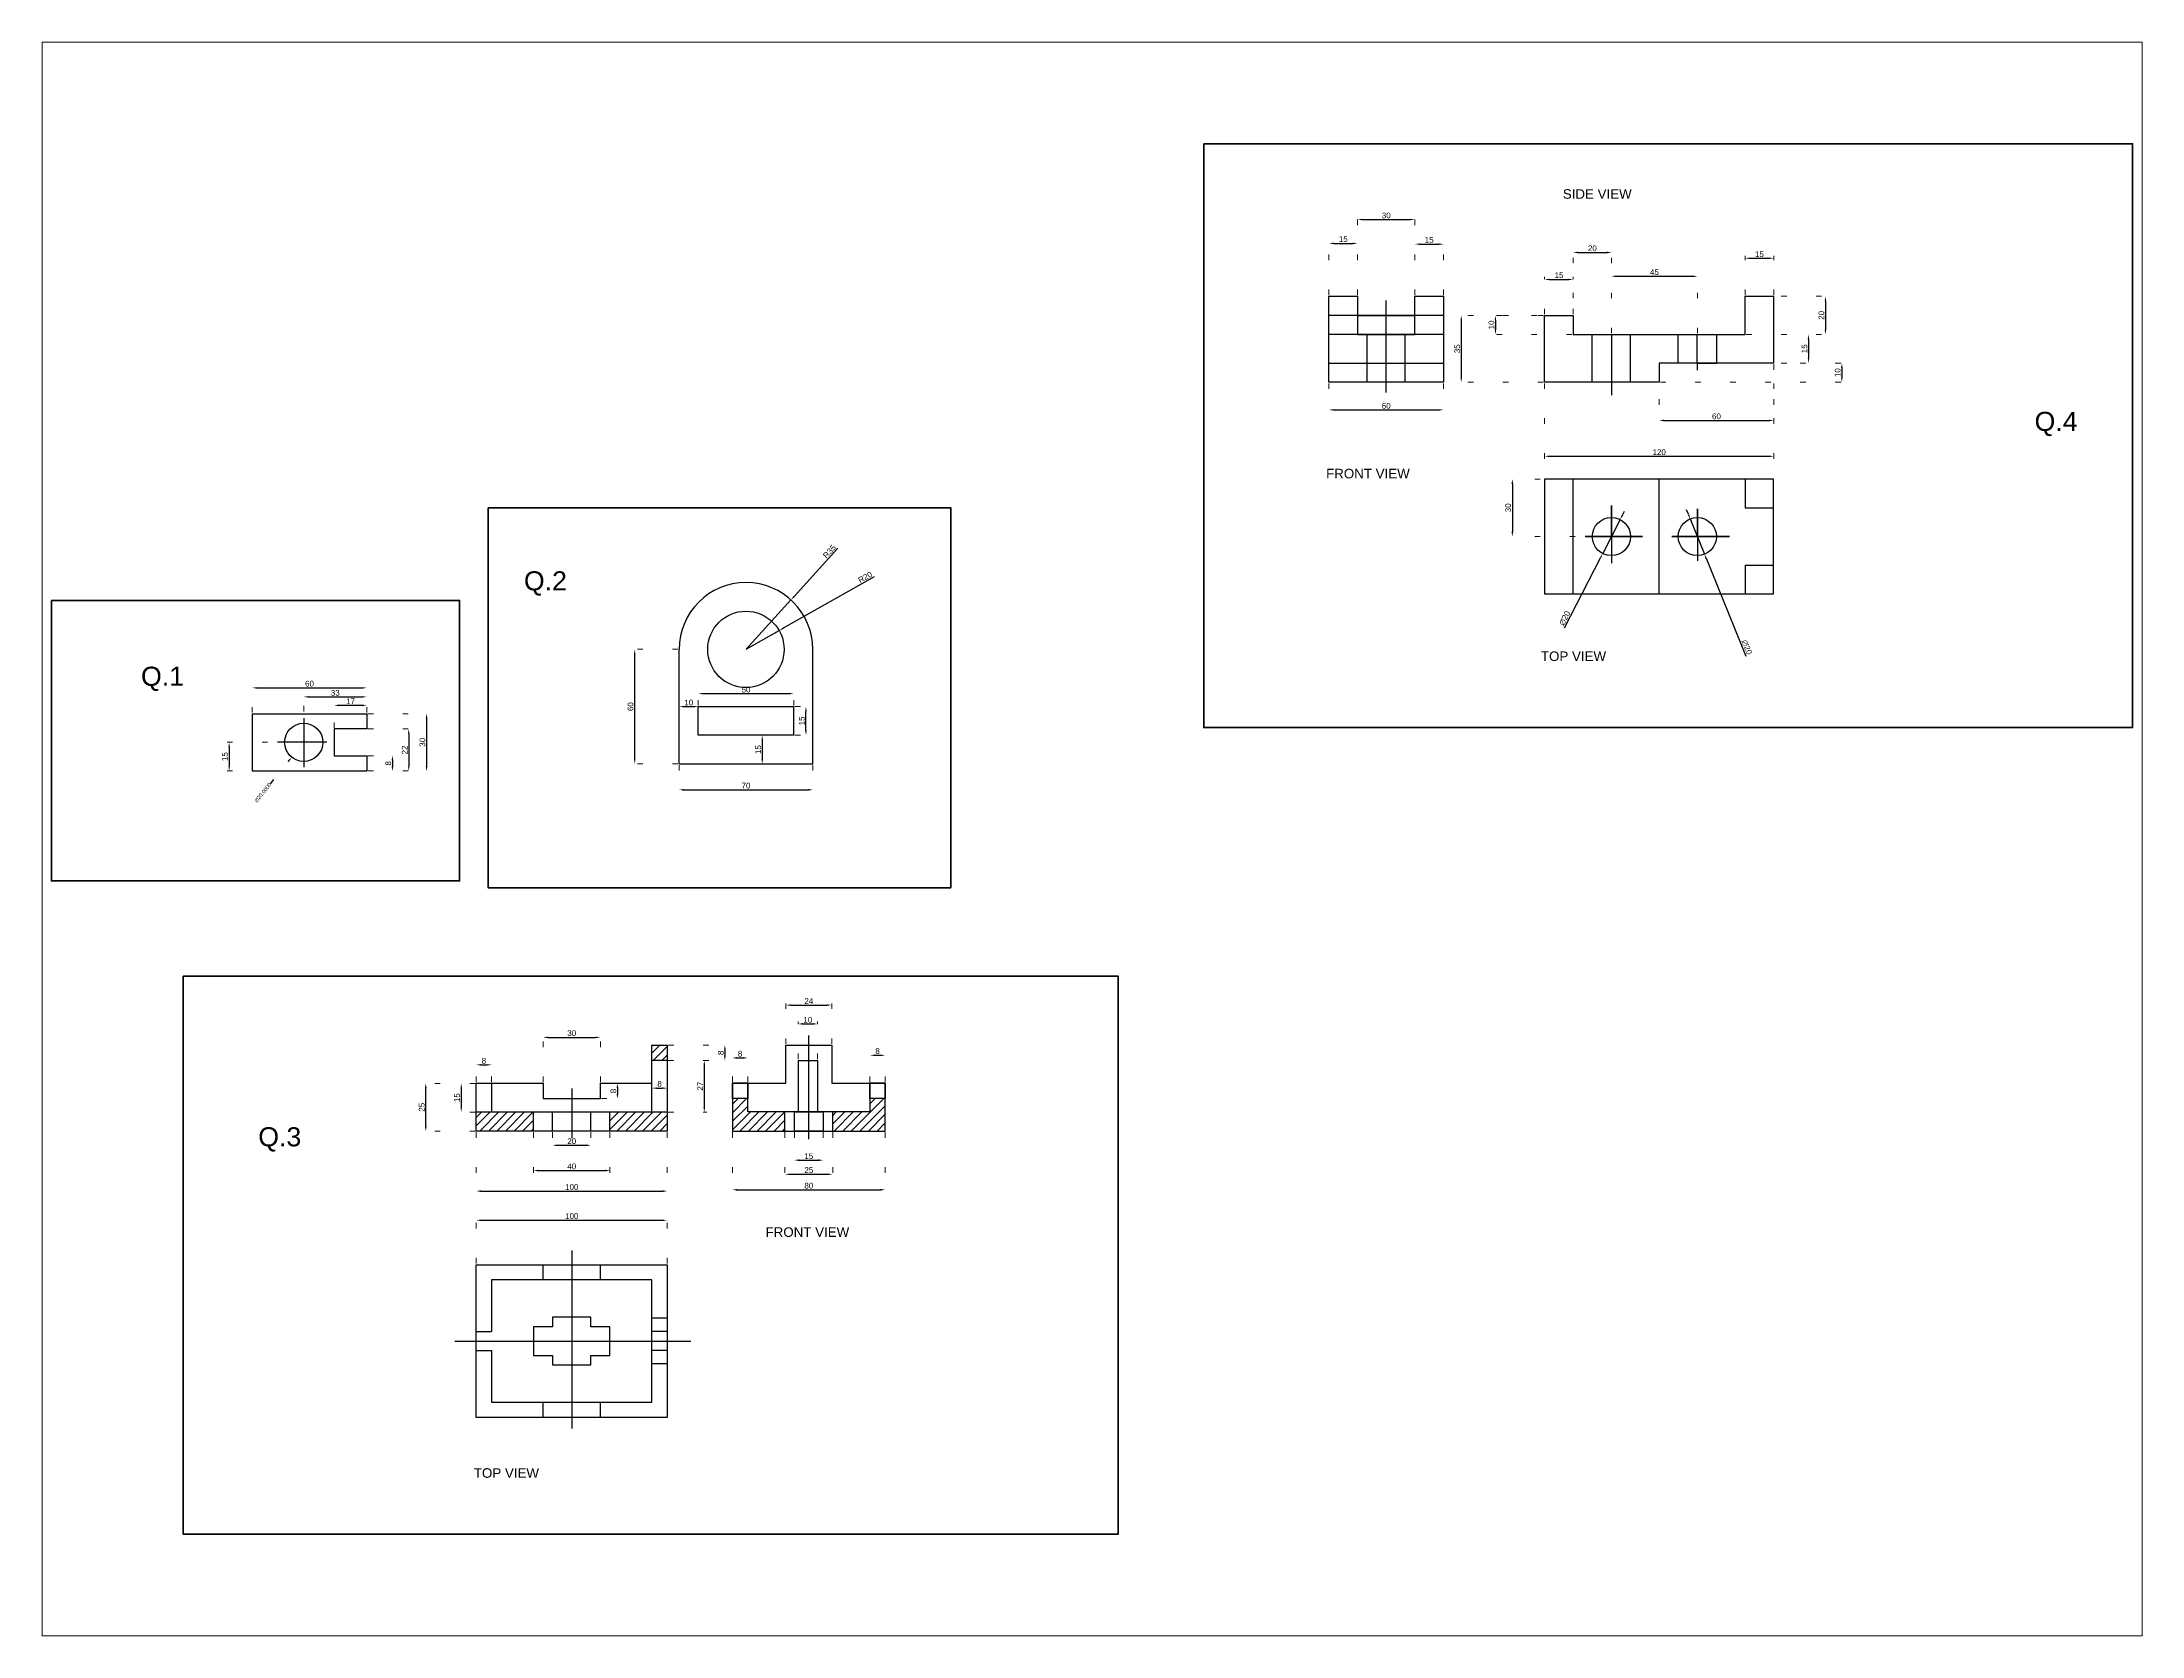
# Paper-space layout 'Layout1' of a CAD drawing. Header units: millimetres. Extents: x 26 to 231, y 20 to 176.
# The model-space entities are those that its viewports show. They can reach past a viewport. Long polylines and large blocks are cut down to what shows.
import ezdxf

# ---------------------------------------------------------------- set-up
doc = ezdxf.new("R2010")
doc.units = ezdxf.units.MM
doc.header["$LTSCALE"] = 0.18
for name, pattern in [('ACAD_ISO02W100', [15, 12, -3]), ('ACAD_ISO07W100', [3, 0, -3]), ('ACAD_ISO08W100', [36, 24, -3, 6, -3]), ('HIDDEN', [9.525, 6.35, -3.175])]:
    doc.linetypes.add(name, pattern=pattern)
for name, color, linetype in [('DotDash', 7, 'HIDDEN'), ('Dotted1', 7, 'Continuous'), ('UseNow', 7, 'ACAD_ISO08W100')]:
    doc.layers.add(name, color=color, linetype=linetype)
doc.layers.add('Layer1', color=7, linetype='ACAD_ISO08W100', lineweight=25)
doc.layers.add('rectangle', color=7, linetype='Continuous', lineweight=50)
doc.styles.get("Standard").update_dxf_attribs({"font": 'arial.ttf'})
doc.dimstyles.new('ISO-25', dxfattribs={"dimtxt": 3, "dimasz": 2.5, "dimexe": 1.25, "dimexo": 0.625, "dimtad": 1, "dimtxsty": 'Standard', "dimcen": 2.5, "dimclrd": 3, "dimclre": 2, "dimadec": 0, "dimazin": 0, "dimtfac": 1, "dimtmove": 0, "dimatfit": 3, "dimfxl": 1, "dimlwd": 25, "dimlwe": 20, "dimarcsym": 0})
doc.dimstyles.get("Standard").update_dxf_attribs({"dimtxt": 2, "dimasz": 3, "dimexe": 0.18, "dimexo": 0.0625, "dimgap": 0.09, "dimtad": 0, "dimdec": 4, "dimzin": 0, "dimdsep": 46, "dimtxsty": 'Standard', "dimcen": 0.09, "dimadec": 0, "dimazin": 0, "dimtfac": 1, "dimtdec": 4, "dimtofl": 0, "dimtmove": 0, "dimatfit": 3, "dimfxl": 1, "dimtolj": 1, "dimtzin": 0, "dimarcsym": 0})

# ---------------------------------------------------------------- blocks, each defined once
blk = doc.blocks.new('*D1')
at = {"layer": 'Defpoints', "color": 0, "linetype": 'ACAD_ISO07W100', "lineweight": 25, "transparency": 16777216}
for p in [(1060, 1013.5), (1000, 1000), (1060, 1000)]:
    blk.add_point(p, dxfattribs=at)
at = {"layer": 'Dotted1', "color": 2, "linetype": 'ACAD_ISO07W100', "lineweight": 20, "transparency": 16777216}
for p, q in [((1000, 1000.6), (1000, 1014.8)), ((1060, 1000.6), (1060, 1014.8))]:
    blk.add_line(p, q, dxfattribs=at)
at = {"layer": 'Dotted1', "color": 3, "linetype": 'Continuous', "lineweight": 25, "transparency": 16777216}
blk.add_line((1002.5, 1013.5), (1057.5, 1013.5), dxfattribs=at)
at = {"layer": 'Dotted1', "color": 3, "linetype": 'ACAD_ISO07W100', "lineweight": 25, "transparency": 16777216}
for points in [[(1002.5, 1013.9), (1002.5, 1013.1), (1000, 1013.5)], [(1057.5, 1013.9), (1057.5, 1013.1), (1060, 1013.5)]]:
    blk.add_solid(points, dxfattribs=at)
at = {"layer": 'Dotted1', "color": 0, "linetype": 'ACAD_ISO07W100', "transparency": 16777216, "insert": (1030, 1015.7), "char_height": 3, "attachment_point": 5}
blk.add_mtext('60', dxfattribs=at)
blk = doc.blocks.new('*D2')
at = {"layer": 'Defpoints', "color": 0, "linetype": 'ACAD_ISO07W100', "lineweight": 25, "transparency": 16777216}
for p in [(1060, 1000), (1060, 970), (1091.3, 970)]:
    blk.add_point(p, dxfattribs=at)
at = {"layer": 'Dotted1', "color": 2, "linetype": 'ACAD_ISO07W100', "lineweight": 20, "transparency": 16777216}
for p, q in [((1060.6, 1000), (1092.6, 1000)), ((1060.6, 970), (1092.6, 970))]:
    blk.add_line(p, q, dxfattribs=at)
at = {"layer": 'Dotted1', "color": 3, "linetype": 'Continuous', "lineweight": 25, "transparency": 16777216}
blk.add_line((1091.3, 997.5), (1091.3, 972.5), dxfattribs=at)
at = {"layer": 'Dotted1', "color": 3, "linetype": 'ACAD_ISO07W100', "lineweight": 25, "transparency": 16777216}
for points in [[(1090.9, 997.5), (1091.8, 997.5), (1091.3, 1000)], [(1090.9, 972.5), (1091.8, 972.5), (1091.3, 970)]]:
    blk.add_solid(points, dxfattribs=at)
at = {"layer": 'Dotted1', "color": 0, "linetype": 'ACAD_ISO07W100', "transparency": 16777216, "insert": (1089.2, 985), "char_height": 3, "attachment_point": 5, "rotation": 90}
blk.add_mtext('30', dxfattribs=at)
blk = doc.blocks.new('*D3')
at = {"layer": 'Defpoints', "color": 0, "linetype": 'ACAD_ISO07W100', "lineweight": 25, "transparency": 16777216}
for p in [(1060, 992), (1060, 970), (1082, 970)]:
    blk.add_point(p, dxfattribs=at)
at = {"layer": 'Dotted1', "color": 2, "linetype": 'ACAD_ISO07W100', "lineweight": 20, "transparency": 16777216}
for p, q in [((1060.6, 992), (1083.3, 992)), ((1060.6, 970), (1083.3, 970))]:
    blk.add_line(p, q, dxfattribs=at)
at = {"layer": 'Dotted1', "color": 3, "linetype": 'Continuous', "lineweight": 25, "transparency": 16777216}
blk.add_line((1082, 989.5), (1082, 972.5), dxfattribs=at)
at = {"layer": 'Dotted1', "color": 3, "linetype": 'ACAD_ISO07W100', "lineweight": 25, "transparency": 16777216}
for points in [[(1081.6, 989.5), (1082.4, 989.5), (1082, 992)], [(1081.6, 972.5), (1082.4, 972.5), (1082, 970)]]:
    blk.add_solid(points, dxfattribs=at)
at = {"layer": 'Dotted1', "color": 0, "linetype": 'ACAD_ISO07W100', "transparency": 16777216, "insert": (1079.9, 981), "char_height": 3, "attachment_point": 5, "rotation": 90}
blk.add_mtext('22', dxfattribs=at)
blk = doc.blocks.new('*D4')
at = {"layer": 'Defpoints', "color": 0, "linetype": 'ACAD_ISO07W100', "lineweight": 25, "transparency": 16777216}
for p in [(1060, 978), (1060, 970), (1073.5, 970)]:
    blk.add_point(p, dxfattribs=at)
at = {"layer": 'Dotted1', "color": 2, "linetype": 'ACAD_ISO07W100', "lineweight": 20, "transparency": 16777216}
for p, q in [((1060.6, 978), (1074.7, 978)), ((1060.6, 970), (1074.7, 970))]:
    blk.add_line(p, q, dxfattribs=at)
at = {"layer": 'Dotted1', "color": 3, "linetype": 'Continuous', "lineweight": 25, "transparency": 16777216}
blk.add_line((1073.5, 975.5), (1073.5, 972.5), dxfattribs=at)
at = {"layer": 'Dotted1', "color": 3, "linetype": 'ACAD_ISO07W100', "lineweight": 25, "transparency": 16777216}
for points in [[(1073, 975.5), (1073.9, 975.5), (1073.5, 978)], [(1073, 972.5), (1073.9, 972.5), (1073.5, 970)]]:
    blk.add_solid(points, dxfattribs=at)
at = {"layer": 'Dotted1', "color": 0, "linetype": 'ACAD_ISO07W100', "transparency": 16777216, "insert": (1071.3, 974), "char_height": 3, "attachment_point": 5, "rotation": 90}
blk.add_mtext('8', dxfattribs=at)
blk = doc.blocks.new('*D5')
at = {"layer": 'Defpoints', "color": 0, "linetype": 'ACAD_ISO07W100', "lineweight": 25, "transparency": 16777216}
for p in [(1060, 1004.4), (1043, 992), (1060, 992)]:
    blk.add_point(p, dxfattribs=at)
at = {"layer": 'Dotted1', "color": 2, "linetype": 'ACAD_ISO07W100', "lineweight": 20, "transparency": 16777216}
for p, q in [((1043, 992.6), (1043, 1005.6)), ((1060, 992.6), (1060, 1005.6))]:
    blk.add_line(p, q, dxfattribs=at)
at = {"layer": 'Dotted1', "color": 3, "linetype": 'Continuous', "lineweight": 25, "transparency": 16777216}
blk.add_line((1045.5, 1004.4), (1057.5, 1004.4), dxfattribs=at)
at = {"layer": 'Dotted1', "color": 3, "linetype": 'ACAD_ISO07W100', "lineweight": 25, "transparency": 16777216}
for points in [[(1045.5, 1004.8), (1045.5, 1003.9), (1043, 1004.4)], [(1057.5, 1004.8), (1057.5, 1003.9), (1060, 1004.4)]]:
    blk.add_solid(points, dxfattribs=at)
at = {"layer": 'Dotted1', "color": 0, "linetype": 'ACAD_ISO07W100', "transparency": 16777216, "insert": (1051.5, 1006.5), "char_height": 3, "attachment_point": 5}
blk.add_mtext('17', dxfattribs=at)
blk = doc.blocks.new('*D6')
at = {"layer": 'Defpoints', "color": 0, "linetype": 'ACAD_ISO07W100', "transparency": 16777216}
for p in [(1033.3, 992.8), (1020.7, 977.2)]:
    blk.add_point(p, dxfattribs=at)
at = {"layer": 'Dotted1', "color": 0, "linetype": 'ACAD_ISO07W100', "lineweight": -2, "transparency": 16777216}
for p, q in [((1026.9, 985), (1027.1, 985)), ((1027, 984.9), (1027, 985.1)), ((1009.5, 963.3), (1018.8, 974.9))]:
    blk.add_line(p, q, dxfattribs=at)
at = {"layer": 'Dotted1', "color": 0, "linetype": 'ACAD_ISO07W100', "transparency": 16777216}
blk.add_solid([(1018.4, 975.2), (1019.2, 974.6), (1020.7, 977.2)], dxfattribs=at)
at = {"layer": 'Dotted1', "color": 0, "linetype": 'ACAD_ISO07W100', "transparency": 16777216, "insert": (1005.6, 958.6), "char_height": 2, "attachment_point": 5, "rotation": 51.0164}
blk.add_mtext('\\A1;∅20.0000', dxfattribs=at)
blk = doc.blocks.new('*D7')
at = {"layer": 'Defpoints', "color": 0, "linetype": 'ACAD_ISO07W100', "lineweight": 25, "transparency": 16777216}
for p in [(1060, 1008.8), (1027, 1000.6), (1060, 1000)]:
    blk.add_point(p, dxfattribs=at)
at = {"layer": 'Dotted1', "color": 2, "linetype": 'ACAD_ISO07W100', "lineweight": 20, "transparency": 16777216}
for p, q in [((1027, 1001.2), (1027, 1010)), ((1060, 1000.6), (1060, 1010))]:
    blk.add_line(p, q, dxfattribs=at)
at = {"layer": 'Dotted1', "color": 3, "linetype": 'Continuous', "lineweight": 25, "transparency": 16777216}
blk.add_line((1029.5, 1008.8), (1057.5, 1008.8), dxfattribs=at)
at = {"layer": 'Dotted1', "color": 3, "linetype": 'ACAD_ISO07W100', "lineweight": 25, "transparency": 16777216}
for points in [[(1029.5, 1009.2), (1029.5, 1008.4), (1027, 1008.8)], [(1057.5, 1009.2), (1057.5, 1008.4), (1060, 1008.8)]]:
    blk.add_solid(points, dxfattribs=at)
at = {"layer": 'Dotted1', "color": 0, "linetype": 'ACAD_ISO07W100', "transparency": 16777216, "insert": (1043.5, 1010.9), "char_height": 3, "attachment_point": 5}
blk.add_mtext('33', dxfattribs=at)
blk = doc.blocks.new('*D8')
at = {"layer": 'Defpoints', "color": 0, "linetype": 'ACAD_ISO07W100', "lineweight": 25, "transparency": 16777216}
for p in [(1027, 985), (987.9, 970), (1027, 970)]:
    blk.add_point(p, dxfattribs=at)
at = {"layer": 'Dotted1', "color": 2, "linetype": 'ACAD_ISO07W100', "lineweight": 20, "transparency": 16777216}
for p, q in [((1026.4, 985), (986.6, 985)), ((1026.4, 970), (986.6, 970))]:
    blk.add_line(p, q, dxfattribs=at)
at = {"layer": 'Dotted1', "color": 3, "linetype": 'Continuous', "lineweight": 25, "transparency": 16777216}
blk.add_line((987.9, 982.5), (987.9, 972.5), dxfattribs=at)
at = {"layer": 'Dotted1', "color": 3, "linetype": 'ACAD_ISO07W100', "lineweight": 25, "transparency": 16777216}
for points in [[(987.5, 982.5), (988.3, 982.5), (987.9, 985)], [(987.5, 972.5), (988.3, 972.5), (987.9, 970)]]:
    blk.add_solid(points, dxfattribs=at)
at = {"layer": 'Dotted1', "color": 0, "linetype": 'ACAD_ISO07W100', "transparency": 16777216, "insert": (985.7, 977.5), "char_height": 3, "attachment_point": 5, "rotation": 90}
blk.add_mtext('15', dxfattribs=at)
blk = doc.blocks.new('*D10')
at = {"layer": 'Defpoints', "color": 0, "linetype": 'ACAD_ISO07W100', "lineweight": 25, "transparency": 16777216}
for p in [(1200.4, 1033.7), (1223.7, 1033.7), (1223.7, 973.7)]:
    blk.add_point(p, dxfattribs=at)
at = {"layer": 'Dotted1', "color": 2, "linetype": 'ACAD_ISO07W100', "lineweight": 20, "transparency": 16777216}
for p, q in [((1223, 1033.7), (1199.2, 1033.7)), ((1223, 973.7), (1199.2, 973.7))]:
    blk.add_line(p, q, dxfattribs=at)
at = {"layer": 'Dotted1', "color": 3, "linetype": 'Continuous', "lineweight": 25, "transparency": 16777216}
blk.add_line((1200.4, 976.2), (1200.4, 1031.2), dxfattribs=at)
at = {"layer": 'Dotted1', "color": 3, "linetype": 'ACAD_ISO07W100', "lineweight": 25, "transparency": 16777216}
for points in [[(1200, 1031.2), (1200.8, 1031.2), (1200.4, 1033.7)], [(1200, 976.2), (1200.8, 976.2), (1200.4, 973.7)]]:
    blk.add_solid(points, dxfattribs=at)
at = {"layer": 'Dotted1', "color": 0, "linetype": 'ACAD_ISO07W100', "transparency": 16777216, "insert": (1198.2, 1003.7), "char_height": 3, "attachment_point": 5, "rotation": 90}
blk.add_mtext('60', dxfattribs=at)
blk = doc.blocks.new('*D11')
at = {"color": 2, "linetype": 'ACAD_ISO07W100', "lineweight": 20, "transparency": 16777216}
for p, q in [((1233.7, 1004.3), (1233.7, 1011.7)), ((1283.7, 1004.3), (1283.7, 1011.7))]:
    blk.add_line(p, q, dxfattribs=at)
at = {"color": 3, "linetype": 'Continuous', "lineweight": 25, "transparency": 16777216}
blk.add_line((1236.2, 1010.5), (1281.2, 1010.5), dxfattribs=at)
at = {"color": 3, "lineweight": 25, "transparency": 16777216}
for points in [[(1236.2, 1010.9), (1236.2, 1010.1), (1233.7, 1010.5)], [(1281.2, 1010.9), (1281.2, 1010.1), (1283.7, 1010.5)]]:
    blk.add_solid(points, dxfattribs=at)
at = {"layer": 'Defpoints', "color": 0, "lineweight": 25, "transparency": 16777216}
for p in [(1233.7, 1003.7), (1283.7, 1010.5), (1283.7, 1003.7)]:
    blk.add_point(p, dxfattribs=at)
at = {"color": 0, "transparency": 16777216, "insert": (1258.7, 1012.6), "char_height": 3, "attachment_point": 5}
blk.add_mtext('50', dxfattribs=at)
blk = doc.blocks.new('*D12')
at = {"color": 2, "linetype": 'ACAD_ISO07W100', "lineweight": 20, "transparency": 16777216}
for p, q in [((1284.3, 1003.7), (1291.4, 1003.7)), ((1284.3, 988.7), (1291.4, 988.7))]:
    blk.add_line(p, q, dxfattribs=at)
at = {"color": 3, "linetype": 'Continuous', "lineweight": 25, "transparency": 16777216}
blk.add_line((1290.1, 991.2), (1290.1, 1001.2), dxfattribs=at)
at = {"color": 3, "lineweight": 25, "transparency": 16777216}
for points in [[(1289.7, 1001.2), (1290.5, 1001.2), (1290.1, 1003.7)], [(1289.7, 991.2), (1290.5, 991.2), (1290.1, 988.7)]]:
    blk.add_solid(points, dxfattribs=at)
at = {"layer": 'Defpoints', "color": 0, "lineweight": 25, "transparency": 16777216}
for p in [(1283.7, 1003.7), (1290.1, 1003.7), (1283.7, 988.7)]:
    blk.add_point(p, dxfattribs=at)
at = {"color": 0, "transparency": 16777216, "insert": (1288, 996.2), "char_height": 3, "attachment_point": 5, "rotation": 90}
blk.add_mtext('15', dxfattribs=at)
blk = doc.blocks.new('*D13')
at = {"color": 2, "linetype": 'ACAD_ISO07W100', "lineweight": 20, "transparency": 16777216}
for p, q in [((1223.7, 973.1), (1223.7, 958.9)), ((1293.7, 973.1), (1293.7, 958.9))]:
    blk.add_line(p, q, dxfattribs=at)
at = {"color": 3, "linetype": 'Continuous', "lineweight": 25, "transparency": 16777216}
blk.add_line((1226.2, 960.1), (1291.2, 960.1), dxfattribs=at)
at = {"color": 3, "lineweight": 25, "transparency": 16777216}
for points in [[(1226.2, 960.6), (1226.2, 959.7), (1223.7, 960.1)], [(1291.2, 960.6), (1291.2, 959.7), (1293.7, 960.1)]]:
    blk.add_solid(points, dxfattribs=at)
at = {"layer": 'Defpoints', "color": 0, "lineweight": 25, "transparency": 16777216}
for p in [(1223.7, 973.7), (1293.7, 973.7), (1293.7, 960.1)]:
    blk.add_point(p, dxfattribs=at)
at = {"color": 0, "transparency": 16777216, "insert": (1258.7, 962.3), "char_height": 3, "attachment_point": 5}
blk.add_mtext('70', dxfattribs=at)
blk = doc.blocks.new('*D14')
at = {"color": 2, "linetype": 'ACAD_ISO07W100', "lineweight": 20, "transparency": 16777216}
for p, q in [((1259.3, 988.7), (1268.5, 988.7)), ((1259.3, 973.7), (1268.5, 973.7))]:
    blk.add_line(p, q, dxfattribs=at)
at = {"color": 3, "linetype": 'Continuous', "lineweight": 25, "transparency": 16777216}
blk.add_line((1267.2, 986.2), (1267.2, 976.2), dxfattribs=at)
at = {"color": 3, "lineweight": 25, "transparency": 16777216}
for points in [[(1266.8, 986.2), (1267.6, 986.2), (1267.2, 988.7)], [(1266.8, 976.2), (1267.6, 976.2), (1267.2, 973.7)]]:
    blk.add_solid(points, dxfattribs=at)
at = {"layer": 'Defpoints', "color": 0, "lineweight": 25, "transparency": 16777216}
for p in [(1258.7, 988.7), (1258.7, 973.7), (1267.2, 973.7)]:
    blk.add_point(p, dxfattribs=at)
at = {"color": 0, "transparency": 16777216, "insert": (1265.1, 981.2), "char_height": 3, "attachment_point": 5, "rotation": 90}
blk.add_mtext('15', dxfattribs=at)
blk = doc.blocks.new('*D15')
at = {"color": 2, "linetype": 'ACAD_ISO07W100', "lineweight": 20, "transparency": 16777216}
for p, q in [((1223.7, 1004.3), (1223.7, 1004.9)), ((1233.7, 1004.3), (1233.7, 1004.9))]:
    blk.add_line(p, q, dxfattribs=at)
at = {"color": 3, "linetype": 'Continuous', "lineweight": 25, "transparency": 16777216}
blk.add_line((1226.2, 1003.7), (1231.2, 1003.7), dxfattribs=at)
at = {"color": 3, "lineweight": 25, "transparency": 16777216}
for points in [[(1226.2, 1004.1), (1226.2, 1003.3), (1223.7, 1003.7)], [(1231.2, 1004.1), (1231.2, 1003.3), (1233.7, 1003.7)]]:
    blk.add_solid(points, dxfattribs=at)
at = {"layer": 'Defpoints', "color": 0, "lineweight": 25, "transparency": 16777216}
for p in [(1223.7, 1003.7), (1233.7, 1003.7), (1233.7, 1003.7)]:
    blk.add_point(p, dxfattribs=at)
at = {"color": 0, "transparency": 16777216, "insert": (1228.7, 1005.8), "char_height": 3, "attachment_point": 5}
blk.add_mtext('10', dxfattribs=at)
blk = doc.blocks.new('*D16')
at = {"color": 3, "linetype": 'Continuous', "lineweight": 25, "transparency": 16777216}
for p, q in [((1325.8, 1071.7), (1278.2, 1044.8)), ((1258.7, 1033.7), (1276.1, 1043.5))]:
    blk.add_line(p, q, dxfattribs=at)
at = {"color": 3, "lineweight": 25, "transparency": 16777216}
blk.add_solid([(1278, 1045.1), (1278.4, 1044.4), (1276.1, 1043.5)], dxfattribs=at)
at = {"layer": 'Defpoints', "color": 0, "lineweight": 25, "transparency": 16777216}
for p in [(1276.1, 1043.5), (1258.7, 1033.7)]:
    blk.add_point(p, dxfattribs=at)
at = {"color": 0, "transparency": 16777216, "insert": (1321.1, 1071.5), "char_height": 3, "attachment_point": 5, "rotation": 29.5408}
blk.add_mtext('R20', dxfattribs=at)
blk = doc.blocks.new('*D9')
at = {"color": 3, "linetype": 'Continuous', "lineweight": 25, "transparency": 16777216}
for p, q in [((1306.8, 1086.6), (1283.9, 1061.4)), ((1258.7, 1033.7), (1282.2, 1059.6))]:
    blk.add_line(p, q, dxfattribs=at)
at = {"color": 3, "lineweight": 25, "transparency": 16777216}
blk.add_solid([(1283.6, 1061.7), (1284.2, 1061.1), (1282.2, 1059.6)], dxfattribs=at)
at = {"layer": 'Defpoints', "color": 0, "lineweight": 25, "transparency": 16777216}
for p in [(1282.2, 1059.6), (1258.7, 1033.7)]:
    blk.add_point(p, dxfattribs=at)
at = {"color": 0, "transparency": 16777216, "insert": (1302.4, 1084.9), "char_height": 3, "attachment_point": 5, "rotation": 47.6995}
blk.add_mtext('R35', dxfattribs=at)
blk = doc.blocks.new('*D17')
at = {"layer": 'Defpoints', "color": 0, "linetype": 'ACAD_ISO07W100', "lineweight": 25, "transparency": 16777216}
for p in [(1117.4, 781.4), (1217.4, 781.4), (1217.4, 750)]:
    blk.add_point(p, dxfattribs=at)
at = {"layer": 'Dotted1', "color": 2, "linetype": 'ACAD_ISO07W100', "lineweight": 20, "transparency": 16777216}
for p, q in [((1117.4, 780.8), (1117.4, 748.7)), ((1217.4, 780.8), (1217.4, 748.7))]:
    blk.add_line(p, q, dxfattribs=at)
at = {"layer": 'Dotted1', "color": 3, "linetype": 'Continuous', "lineweight": 25, "transparency": 16777216}
blk.add_line((1119.9, 750), (1214.9, 750), dxfattribs=at)
at = {"layer": 'Dotted1', "color": 3, "linetype": 'ACAD_ISO07W100', "lineweight": 25, "transparency": 16777216}
for points in [[(1119.9, 750.4), (1119.9, 749.5), (1117.4, 750)], [(1214.9, 750.4), (1214.9, 749.5), (1217.4, 750)]]:
    blk.add_solid(points, dxfattribs=at)
at = {"layer": 'Dotted1', "color": 0, "linetype": 'ACAD_ISO07W100', "transparency": 16777216, "insert": (1167.4, 752.1), "char_height": 3, "attachment_point": 5}
blk.add_mtext('100', dxfattribs=at)
blk = doc.blocks.new('*D18')
at = {"layer": 'Defpoints', "color": 0, "linetype": 'ACAD_ISO07W100', "lineweight": 25, "transparency": 16777216}
for p in [(1090.9, 806.4), (1117.4, 806.4), (1117.4, 781.4)]:
    blk.add_point(p, dxfattribs=at)
at = {"layer": 'Dotted1', "color": 2, "linetype": 'ACAD_ISO07W100', "lineweight": 20, "transparency": 16777216}
for p, q in [((1116.8, 806.4), (1089.7, 806.4)), ((1116.8, 781.4), (1089.7, 781.4))]:
    blk.add_line(p, q, dxfattribs=at)
at = {"layer": 'Dotted1', "color": 3, "linetype": 'Continuous', "lineweight": 25, "transparency": 16777216}
blk.add_line((1090.9, 783.9), (1090.9, 803.9), dxfattribs=at)
at = {"layer": 'Dotted1', "color": 3, "linetype": 'ACAD_ISO07W100', "lineweight": 25, "transparency": 16777216}
for points in [[(1090.5, 803.9), (1091.4, 803.9), (1090.9, 806.4)], [(1090.5, 783.9), (1091.4, 783.9), (1090.9, 781.4)]]:
    blk.add_solid(points, dxfattribs=at)
at = {"layer": 'Dotted1', "color": 0, "linetype": 'ACAD_ISO07W100', "transparency": 16777216, "insert": (1088.8, 793.9), "char_height": 3, "attachment_point": 5, "rotation": 90}
blk.add_mtext('25', dxfattribs=at)
blk = doc.blocks.new('*D19')
at = {"layer": 'Defpoints', "color": 0, "linetype": 'ACAD_ISO07W100', "lineweight": 25, "transparency": 16777216}
for p in [(1117.4, 806.4), (1109.5, 791.4), (1117.4, 791.4)]:
    blk.add_point(p, dxfattribs=at)
at = {"layer": 'Dotted1', "color": 2, "linetype": 'ACAD_ISO07W100', "lineweight": 20, "transparency": 16777216}
for p, q in [((1116.8, 806.4), (1108.2, 806.4)), ((1116.8, 791.4), (1108.2, 791.4))]:
    blk.add_line(p, q, dxfattribs=at)
at = {"layer": 'Dotted1', "color": 3, "linetype": 'Continuous', "lineweight": 25, "transparency": 16777216}
blk.add_line((1109.5, 803.9), (1109.5, 793.9), dxfattribs=at)
at = {"layer": 'Dotted1', "color": 3, "linetype": 'ACAD_ISO07W100', "lineweight": 25, "transparency": 16777216}
for points in [[(1109.1, 803.9), (1109.9, 803.9), (1109.5, 806.4)], [(1109.1, 793.9), (1109.9, 793.9), (1109.5, 791.4)]]:
    blk.add_solid(points, dxfattribs=at)
at = {"layer": 'Dotted1', "color": 0, "linetype": 'ACAD_ISO07W100', "transparency": 16777216, "insert": (1107.3, 798.9), "char_height": 3, "attachment_point": 5, "rotation": 90}
blk.add_mtext('15', dxfattribs=at)
blk = doc.blocks.new('*D20')
at = {"layer": 'Defpoints', "color": 0, "linetype": 'ACAD_ISO07W100', "lineweight": 25, "transparency": 16777216}
for p in [(1125.4, 816.1), (1117.4, 806.4), (1125.4, 806.4)]:
    blk.add_point(p, dxfattribs=at)
at = {"layer": 'Dotted1', "color": 2, "linetype": 'ACAD_ISO07W100', "lineweight": 20, "transparency": 16777216}
for p, q in [((1117.4, 807.1), (1117.4, 817.3)), ((1125.4, 807.1), (1125.4, 817.3))]:
    blk.add_line(p, q, dxfattribs=at)
at = {"layer": 'Dotted1', "color": 3, "linetype": 'Continuous', "lineweight": 25, "transparency": 16777216}
blk.add_line((1119.9, 816.1), (1122.9, 816.1), dxfattribs=at)
at = {"layer": 'Dotted1', "color": 3, "linetype": 'ACAD_ISO07W100', "lineweight": 25, "transparency": 16777216}
for points in [[(1119.9, 816.5), (1119.9, 815.7), (1117.4, 816.1)], [(1122.9, 816.5), (1122.9, 815.7), (1125.4, 816.1)]]:
    blk.add_solid(points, dxfattribs=at)
at = {"layer": 'Dotted1', "color": 0, "linetype": 'ACAD_ISO07W100', "transparency": 16777216, "insert": (1121.4, 818.2), "char_height": 3, "attachment_point": 5}
blk.add_mtext('8', dxfattribs=at)
blk = doc.blocks.new('*D21')
at = {"layer": 'Defpoints', "color": 0, "linetype": 'ACAD_ISO07W100', "lineweight": 25, "transparency": 16777216}
for p in [(1147.4, 781.4), (1187.4, 781.4), (1187.4, 760.7)]:
    blk.add_point(p, dxfattribs=at)
at = {"layer": 'Dotted1', "color": 2, "linetype": 'ACAD_ISO07W100', "lineweight": 20, "transparency": 16777216}
for p, q in [((1147.4, 780.8), (1147.4, 759.5)), ((1187.4, 780.8), (1187.4, 759.5))]:
    blk.add_line(p, q, dxfattribs=at)
at = {"layer": 'Dotted1', "color": 3, "linetype": 'Continuous', "lineweight": 25, "transparency": 16777216}
blk.add_line((1149.9, 760.7), (1184.9, 760.7), dxfattribs=at)
at = {"layer": 'Dotted1', "color": 3, "linetype": 'ACAD_ISO07W100', "lineweight": 25, "transparency": 16777216}
for points in [[(1149.9, 761.2), (1149.9, 760.3), (1147.4, 760.7)], [(1184.9, 761.2), (1184.9, 760.3), (1187.4, 760.7)]]:
    blk.add_solid(points, dxfattribs=at)
at = {"layer": 'Dotted1', "color": 0, "linetype": 'ACAD_ISO07W100', "transparency": 16777216, "insert": (1167.4, 762.9), "char_height": 3, "attachment_point": 5}
blk.add_mtext('40', dxfattribs=at)
blk = doc.blocks.new('*D22')
at = {"layer": 'Defpoints', "color": 0, "linetype": 'ACAD_ISO07W100', "lineweight": 25, "transparency": 16777216}
for p in [(1157.4, 781.4), (1177.4, 781.4), (1177.4, 774)]:
    blk.add_point(p, dxfattribs=at)
at = {"layer": 'Dotted1', "color": 2, "linetype": 'ACAD_ISO07W100', "lineweight": 20, "transparency": 16777216}
for p, q in [((1157.4, 780.8), (1157.4, 772.7)), ((1177.4, 780.8), (1177.4, 772.7))]:
    blk.add_line(p, q, dxfattribs=at)
at = {"layer": 'Dotted1', "color": 3, "linetype": 'Continuous', "lineweight": 25, "transparency": 16777216}
blk.add_line((1159.9, 774), (1174.9, 774), dxfattribs=at)
at = {"layer": 'Dotted1', "color": 3, "linetype": 'ACAD_ISO07W100', "lineweight": 25, "transparency": 16777216}
for points in [[(1159.9, 774.4), (1159.9, 773.5), (1157.4, 774)], [(1174.9, 774.4), (1174.9, 773.5), (1177.4, 774)]]:
    blk.add_solid(points, dxfattribs=at)
at = {"layer": 'Dotted1', "color": 0, "linetype": 'ACAD_ISO07W100', "transparency": 16777216, "insert": (1167.4, 776.1), "char_height": 3, "attachment_point": 5}
blk.add_mtext('20', dxfattribs=at)
blk = doc.blocks.new('*D23')
at = {"layer": 'Defpoints', "color": 0, "linetype": 'ACAD_ISO07W100', "lineweight": 25, "transparency": 16777216}
for p in [(1182.4, 830.5), (1152.4, 806.4), (1182.4, 806.4)]:
    blk.add_point(p, dxfattribs=at)
at = {"layer": 'Dotted1', "color": 2, "linetype": 'ACAD_ISO07W100', "lineweight": 20, "transparency": 16777216}
for p, q in [((1152.4, 807.1), (1152.4, 831.8)), ((1182.4, 807.1), (1182.4, 831.8))]:
    blk.add_line(p, q, dxfattribs=at)
at = {"layer": 'Dotted1', "color": 3, "linetype": 'Continuous', "lineweight": 25, "transparency": 16777216}
blk.add_line((1154.9, 830.5), (1179.9, 830.5), dxfattribs=at)
at = {"layer": 'Dotted1', "color": 3, "linetype": 'ACAD_ISO07W100', "lineweight": 25, "transparency": 16777216}
for points in [[(1154.9, 830.9), (1154.9, 830.1), (1152.4, 830.5)], [(1179.9, 830.9), (1179.9, 830.1), (1182.4, 830.5)]]:
    blk.add_solid(points, dxfattribs=at)
at = {"layer": 'Dotted1', "color": 0, "linetype": 'ACAD_ISO07W100', "transparency": 16777216, "insert": (1167.4, 832.7), "char_height": 3, "attachment_point": 5}
blk.add_mtext('30', dxfattribs=at)
blk = doc.blocks.new('*D24')
at = {"layer": 'Defpoints', "color": 0, "linetype": 'ACAD_ISO07W100', "lineweight": 25, "transparency": 16777216}
for p in [(1209.4, 808.9), (1217.4, 808.9), (1217.4, 803.9)]:
    blk.add_point(p, dxfattribs=at)
at = {"layer": 'Dotted1', "color": 2, "linetype": 'ACAD_ISO07W100', "lineweight": 20, "transparency": 16777216}
for p, q in [((1209.4, 808.3), (1209.4, 802.7)), ((1217.4, 808.3), (1217.4, 802.7))]:
    blk.add_line(p, q, dxfattribs=at)
at = {"layer": 'Dotted1', "color": 3, "linetype": 'Continuous', "lineweight": 25, "transparency": 16777216}
blk.add_line((1211.9, 803.9), (1214.9, 803.9), dxfattribs=at)
at = {"layer": 'Dotted1', "color": 3, "linetype": 'ACAD_ISO07W100', "lineweight": 25, "transparency": 16777216}
for points in [[(1211.9, 804.3), (1211.9, 803.5), (1209.4, 803.9)], [(1214.9, 804.3), (1214.9, 803.5), (1217.4, 803.9)]]:
    blk.add_solid(points, dxfattribs=at)
at = {"layer": 'Dotted1', "color": 0, "linetype": 'ACAD_ISO07W100', "transparency": 16777216, "insert": (1213.4, 806.1), "char_height": 3, "attachment_point": 5}
blk.add_mtext('8', dxfattribs=at)
blk = doc.blocks.new('*D25')
at = {"layer": 'Defpoints', "color": 0, "linetype": 'ACAD_ISO07W100', "lineweight": 25, "transparency": 16777216}
for p in [(1182.4, 806.4), (1182.4, 798.4), (1191.3, 798.4)]:
    blk.add_point(p, dxfattribs=at)
at = {"layer": 'Dotted1', "color": 2, "linetype": 'ACAD_ISO07W100', "lineweight": 20, "transparency": 16777216}
for p, q in [((1183, 806.4), (1192.6, 806.4)), ((1183, 798.4), (1192.6, 798.4))]:
    blk.add_line(p, q, dxfattribs=at)
at = {"layer": 'Dotted1', "color": 3, "linetype": 'Continuous', "lineweight": 25, "transparency": 16777216}
blk.add_line((1191.3, 803.9), (1191.3, 800.9), dxfattribs=at)
at = {"layer": 'Dotted1', "color": 3, "linetype": 'ACAD_ISO07W100', "lineweight": 25, "transparency": 16777216}
for points in [[(1190.9, 803.9), (1191.8, 803.9), (1191.3, 806.4)], [(1190.9, 800.9), (1191.8, 800.9), (1191.3, 798.4)]]:
    blk.add_solid(points, dxfattribs=at)
at = {"layer": 'Dotted1', "color": 0, "linetype": 'ACAD_ISO07W100', "transparency": 16777216, "insert": (1189.2, 802.4), "char_height": 3, "attachment_point": 5, "rotation": 90}
blk.add_mtext('8', dxfattribs=at)
blk = doc.blocks.new('*D26')
at = {"layer": 'Defpoints', "color": 0, "linetype": 'ACAD_ISO07W100', "lineweight": 25, "transparency": 16777216}
for p in [(1217.4, 818.4), (1217.4, 791.4), (1236.8, 791.4)]:
    blk.add_point(p, dxfattribs=at)
at = {"layer": 'Dotted1', "color": 2, "linetype": 'ACAD_ISO07W100', "lineweight": 20, "transparency": 16777216}
for p, q in [((1218, 818.4), (1238.1, 818.4)), ((1218, 791.4), (1238.1, 791.4))]:
    blk.add_line(p, q, dxfattribs=at)
at = {"layer": 'Dotted1', "color": 3, "linetype": 'Continuous', "lineweight": 25, "transparency": 16777216}
blk.add_line((1236.8, 815.9), (1236.8, 793.9), dxfattribs=at)
at = {"layer": 'Dotted1', "color": 3, "linetype": 'ACAD_ISO07W100', "lineweight": 25, "transparency": 16777216}
for points in [[(1236.4, 815.9), (1237.3, 815.9), (1236.8, 818.4)], [(1236.4, 793.9), (1237.3, 793.9), (1236.8, 791.4)]]:
    blk.add_solid(points, dxfattribs=at)
at = {"layer": 'Dotted1', "color": 0, "linetype": 'ACAD_ISO07W100', "transparency": 16777216, "insert": (1234.7, 804.9), "char_height": 3, "attachment_point": 5, "rotation": 90}
blk.add_mtext('27', dxfattribs=at)
blk = doc.blocks.new('*D27')
at = {"layer": 'Defpoints', "color": 0, "linetype": 'ACAD_ISO07W100', "lineweight": 25, "transparency": 16777216}
for p in [(1217.4, 826.4), (1217.4, 818.4), (1247.6, 818.4)]:
    blk.add_point(p, dxfattribs=at)
at = {"layer": 'Dotted1', "color": 2, "linetype": 'ACAD_ISO07W100', "lineweight": 20, "transparency": 16777216}
for p, q in [((1218, 826.4), (1248.9, 826.4)), ((1218, 818.4), (1248.9, 818.4))]:
    blk.add_line(p, q, dxfattribs=at)
at = {"layer": 'Dotted1', "color": 3, "linetype": 'Continuous', "lineweight": 25, "transparency": 16777216}
blk.add_line((1247.6, 823.9), (1247.6, 820.9), dxfattribs=at)
at = {"layer": 'Dotted1', "color": 3, "linetype": 'ACAD_ISO07W100', "lineweight": 25, "transparency": 16777216}
for points in [[(1247.2, 823.9), (1248.1, 823.9), (1247.6, 826.4)], [(1247.2, 820.9), (1248.1, 820.9), (1247.6, 818.4)]]:
    blk.add_solid(points, dxfattribs=at)
at = {"layer": 'Dotted1', "color": 0, "linetype": 'ACAD_ISO07W100', "transparency": 16777216, "insert": (1245.5, 822.4), "char_height": 3, "attachment_point": 5, "rotation": 90}
blk.add_mtext('8', dxfattribs=at)
blk = doc.blocks.new('*D28')
at = {"layer": 'Defpoints', "color": 0, "linetype": 'ACAD_ISO07W100', "lineweight": 25, "transparency": 16777216}
for p in [(1251.6, 781.4), (1331.6, 781.4), (1331.6, 750.7)]:
    blk.add_point(p, dxfattribs=at)
at = {"layer": 'Dotted1', "color": 2, "linetype": 'ACAD_ISO07W100', "lineweight": 20, "transparency": 16777216}
for p, q in [((1251.6, 780.8), (1251.6, 749.4)), ((1331.6, 780.8), (1331.6, 749.4))]:
    blk.add_line(p, q, dxfattribs=at)
at = {"layer": 'Dotted1', "color": 3, "linetype": 'Continuous', "lineweight": 25, "transparency": 16777216}
blk.add_line((1254.1, 750.7), (1329.1, 750.7), dxfattribs=at)
at = {"layer": 'Dotted1', "color": 3, "linetype": 'ACAD_ISO07W100', "lineweight": 25, "transparency": 16777216}
for points in [[(1254.1, 751.1), (1254.1, 750.2), (1251.6, 750.7)], [(1329.1, 751.1), (1329.1, 750.2), (1331.6, 750.7)]]:
    blk.add_solid(points, dxfattribs=at)
at = {"layer": 'Dotted1', "color": 0, "linetype": 'ACAD_ISO07W100', "transparency": 16777216, "insert": (1291.6, 752.8), "char_height": 3, "attachment_point": 5}
blk.add_mtext('80', dxfattribs=at)
blk = doc.blocks.new('*D29')
at = {"layer": 'Defpoints', "color": 0, "linetype": 'ACAD_ISO07W100', "lineweight": 25, "transparency": 16777216}
for p in [(1279.1, 781.4), (1304.1, 781.4), (1304.1, 758.8)]:
    blk.add_point(p, dxfattribs=at)
at = {"layer": 'Dotted1', "color": 2, "linetype": 'ACAD_ISO07W100', "lineweight": 20, "transparency": 16777216}
for p, q in [((1279.1, 780.8), (1279.1, 757.5)), ((1304.1, 780.8), (1304.1, 757.5))]:
    blk.add_line(p, q, dxfattribs=at)
at = {"layer": 'Dotted1', "color": 3, "linetype": 'Continuous', "lineweight": 25, "transparency": 16777216}
blk.add_line((1281.6, 758.8), (1301.6, 758.8), dxfattribs=at)
at = {"layer": 'Dotted1', "color": 3, "linetype": 'ACAD_ISO07W100', "lineweight": 25, "transparency": 16777216}
for points in [[(1281.6, 759.2), (1281.6, 758.4), (1279.1, 758.8)], [(1301.6, 759.2), (1301.6, 758.4), (1304.1, 758.8)]]:
    blk.add_solid(points, dxfattribs=at)
at = {"layer": 'Dotted1', "color": 0, "linetype": 'ACAD_ISO07W100', "transparency": 16777216, "insert": (1291.6, 761), "char_height": 3, "attachment_point": 5}
blk.add_mtext('25', dxfattribs=at)
blk = doc.blocks.new('*D30')
at = {"layer": 'Defpoints', "color": 0, "linetype": 'ACAD_ISO07W100', "lineweight": 25, "transparency": 16777216}
for p in [(1284.1, 781.4), (1299.1, 781.4), (1299.1, 766.2)]:
    blk.add_point(p, dxfattribs=at)
at = {"layer": 'Dotted1', "color": 2, "linetype": 'ACAD_ISO07W100', "lineweight": 20, "transparency": 16777216}
for p, q in [((1284.1, 780.8), (1284.1, 764.9)), ((1299.1, 780.8), (1299.1, 764.9))]:
    blk.add_line(p, q, dxfattribs=at)
at = {"layer": 'Dotted1', "color": 3, "linetype": 'Continuous', "lineweight": 25, "transparency": 16777216}
blk.add_line((1286.6, 766.2), (1296.6, 766.2), dxfattribs=at)
at = {"layer": 'Dotted1', "color": 3, "linetype": 'ACAD_ISO07W100', "lineweight": 25, "transparency": 16777216}
for points in [[(1286.6, 766.6), (1286.6, 765.7), (1284.1, 766.2)], [(1296.6, 766.6), (1296.6, 765.7), (1299.1, 766.2)]]:
    blk.add_solid(points, dxfattribs=at)
at = {"layer": 'Dotted1', "color": 0, "linetype": 'ACAD_ISO07W100', "transparency": 16777216, "insert": (1291.6, 768.3), "char_height": 3, "attachment_point": 5}
blk.add_mtext('15', dxfattribs=at)
blk = doc.blocks.new('*D31')
at = {"layer": 'Defpoints', "color": 0, "linetype": 'ACAD_ISO07W100', "lineweight": 25, "transparency": 16777216}
for p in [(1259.6, 819.7), (1251.6, 806.4), (1259.6, 806.4)]:
    blk.add_point(p, dxfattribs=at)
at = {"layer": 'Dotted1', "color": 2, "linetype": 'ACAD_ISO07W100', "lineweight": 20, "transparency": 16777216}
for p, q in [((1251.6, 807.1), (1251.6, 821)), ((1259.6, 807.1), (1259.6, 821))]:
    blk.add_line(p, q, dxfattribs=at)
at = {"layer": 'Dotted1', "color": 3, "linetype": 'Continuous', "lineweight": 25, "transparency": 16777216}
blk.add_line((1254.1, 819.7), (1257.1, 819.7), dxfattribs=at)
at = {"layer": 'Dotted1', "color": 3, "linetype": 'ACAD_ISO07W100', "lineweight": 25, "transparency": 16777216}
for points in [[(1254.1, 820.2), (1254.1, 819.3), (1251.6, 819.7)], [(1257.1, 820.2), (1257.1, 819.3), (1259.6, 819.7)]]:
    blk.add_solid(points, dxfattribs=at)
at = {"layer": 'Dotted1', "color": 0, "linetype": 'ACAD_ISO07W100', "transparency": 16777216, "insert": (1255.6, 821.9), "char_height": 3, "attachment_point": 5}
blk.add_mtext('8', dxfattribs=at)
blk = doc.blocks.new('*D32')
at = {"layer": 'Defpoints', "color": 0, "linetype": 'ACAD_ISO07W100', "lineweight": 25, "transparency": 16777216}
for p in [(1331.6, 821.1), (1323.6, 806.4), (1331.6, 806.4)]:
    blk.add_point(p, dxfattribs=at)
at = {"layer": 'Dotted1', "color": 2, "linetype": 'ACAD_ISO07W100', "lineweight": 20, "transparency": 16777216}
for p, q in [((1323.6, 807.1), (1323.6, 822.4)), ((1331.6, 807.1), (1331.6, 822.4))]:
    blk.add_line(p, q, dxfattribs=at)
at = {"layer": 'Dotted1', "color": 3, "linetype": 'Continuous', "lineweight": 25, "transparency": 16777216}
blk.add_line((1326.1, 821.1), (1329.1, 821.1), dxfattribs=at)
at = {"layer": 'Dotted1', "color": 3, "linetype": 'ACAD_ISO07W100', "lineweight": 25, "transparency": 16777216}
for points in [[(1326.1, 821.5), (1326.1, 820.7), (1323.6, 821.1)], [(1329.1, 821.5), (1329.1, 820.7), (1331.6, 821.1)]]:
    blk.add_solid(points, dxfattribs=at)
at = {"layer": 'Dotted1', "color": 0, "linetype": 'ACAD_ISO07W100', "transparency": 16777216, "insert": (1327.6, 823.3), "char_height": 3, "attachment_point": 5}
blk.add_mtext('8', dxfattribs=at)
blk = doc.blocks.new('*D33')
at = {"layer": 'Defpoints', "color": 0, "linetype": 'ACAD_ISO07W100', "lineweight": 25, "transparency": 16777216}
for p in [(1303.6, 847.4), (1279.6, 826.4), (1303.6, 826.4)]:
    blk.add_point(p, dxfattribs=at)
at = {"layer": 'Dotted1', "color": 2, "linetype": 'ACAD_ISO07W100', "lineweight": 20, "transparency": 16777216}
for p, q in [((1279.6, 827.1), (1279.6, 848.6)), ((1303.6, 827.1), (1303.6, 848.6))]:
    blk.add_line(p, q, dxfattribs=at)
at = {"layer": 'Dotted1', "color": 3, "linetype": 'Continuous', "lineweight": 25, "transparency": 16777216}
blk.add_line((1282.1, 847.4), (1301.1, 847.4), dxfattribs=at)
at = {"layer": 'Dotted1', "color": 3, "linetype": 'ACAD_ISO07W100', "lineweight": 25, "transparency": 16777216}
for points in [[(1282.1, 847.8), (1282.1, 847), (1279.6, 847.4)], [(1301.1, 847.8), (1301.1, 847), (1303.6, 847.4)]]:
    blk.add_solid(points, dxfattribs=at)
at = {"layer": 'Dotted1', "color": 0, "linetype": 'ACAD_ISO07W100', "transparency": 16777216, "insert": (1291.6, 849.5), "char_height": 3, "attachment_point": 5}
blk.add_mtext('24', dxfattribs=at)
blk = doc.blocks.new('*D34')
at = {"layer": 'Defpoints', "color": 0, "linetype": 'ACAD_ISO07W100', "lineweight": 25, "transparency": 16777216}
for p in [(1296.1, 837.5), (1286.1, 818.4), (1296.1, 818.4)]:
    blk.add_point(p, dxfattribs=at)
at = {"layer": 'Dotted1', "color": 2, "linetype": 'ACAD_ISO07W100', "lineweight": 20, "transparency": 16777216}
for p, q in [((1286.1, 819.1), (1286.1, 838.8)), ((1296.1, 819.1), (1296.1, 838.8))]:
    blk.add_line(p, q, dxfattribs=at)
at = {"layer": 'Dotted1', "color": 3, "linetype": 'Continuous', "lineweight": 25, "transparency": 16777216}
blk.add_line((1288.6, 837.5), (1293.6, 837.5), dxfattribs=at)
at = {"layer": 'Dotted1', "color": 3, "linetype": 'ACAD_ISO07W100', "lineweight": 25, "transparency": 16777216}
for points in [[(1288.6, 838), (1288.6, 837.1), (1286.1, 837.5)], [(1293.6, 838), (1293.6, 837.1), (1296.1, 837.5)]]:
    blk.add_solid(points, dxfattribs=at)
at = {"layer": 'Dotted1', "color": 0, "linetype": 'ACAD_ISO07W100', "transparency": 16777216, "insert": (1291.1, 839.7), "char_height": 3, "attachment_point": 5}
blk.add_mtext('10', dxfattribs=at)
blk = doc.blocks.new('*D35')
at = {"layer": 'Defpoints', "color": 0, "linetype": 'ACAD_ISO07W100', "lineweight": 25, "transparency": 16777216}
for p in [(1217.4, 734.7), (1117.4, 711.4), (1217.4, 711.4)]:
    blk.add_point(p, dxfattribs=at)
at = {"layer": 'Dotted1', "color": 2, "linetype": 'ACAD_ISO07W100', "lineweight": 20, "transparency": 16777216}
for p, q in [((1117.4, 712.1), (1117.4, 736)), ((1217.4, 712.1), (1217.4, 736))]:
    blk.add_line(p, q, dxfattribs=at)
at = {"layer": 'Dotted1', "color": 3, "linetype": 'Continuous', "lineweight": 25, "transparency": 16777216}
blk.add_line((1119.9, 734.7), (1214.9, 734.7), dxfattribs=at)
at = {"layer": 'Dotted1', "color": 3, "linetype": 'ACAD_ISO07W100', "lineweight": 25, "transparency": 16777216}
for points in [[(1119.9, 735.1), (1119.9, 734.3), (1117.4, 734.7)], [(1214.9, 735.1), (1214.9, 734.3), (1217.4, 734.7)]]:
    blk.add_solid(points, dxfattribs=at)
at = {"layer": 'Dotted1', "color": 0, "linetype": 'ACAD_ISO07W100', "transparency": 16777216, "insert": (1167.4, 736.9), "char_height": 3, "attachment_point": 5}
blk.add_mtext('100', dxfattribs=at)
blk = doc.blocks.new('*D36')
at = {"color": 3, "linetype": 'Continuous', "lineweight": 25, "transparency": 16777216}
for p, q in [((1752.4, 1104.4), (1751.4, 1106.7)), ((1753.3, 1102), (1760.8, 1083.5)), ((1782.6, 1029.9), (1761.8, 1081.2))]:
    blk.add_line(p, q, dxfattribs=at)
at = {"color": 3, "lineweight": 25, "transparency": 16777216}
for points in [[(1752.8, 1104.5), (1752, 1104.2), (1753.3, 1102)], [(1762.2, 1081.3), (1761.4, 1081), (1760.8, 1083.5)]]:
    blk.add_solid(points, dxfattribs=at)
at = {"layer": 'Defpoints', "color": 0, "lineweight": 25, "transparency": 16777216}
for p in [(1753.3, 1102), (1760.8, 1083.5)]:
    blk.add_point(p, dxfattribs=at)
at = {"color": 0, "transparency": 16777216, "insert": (1783, 1034.8), "char_height": 3, "attachment_point": 5, "rotation": 292.1133}
blk.add_mtext('∅20', dxfattribs=at)
blk = doc.blocks.new('*D37')
at = {"color": 2, "linetype": 'ACAD_ISO07W100', "lineweight": 20, "transparency": 16777216}
for p, q in [((1564.1, 1173), (1564.1, 1157.8)), ((1624.1, 1173), (1624.1, 1157.8))]:
    blk.add_line(p, q, dxfattribs=at)
at = {"color": 3, "linetype": 'Continuous', "lineweight": 25, "transparency": 16777216}
blk.add_line((1566.6, 1159.1), (1621.6, 1159.1), dxfattribs=at)
at = {"color": 3, "lineweight": 25, "transparency": 16777216}
for points in [[(1566.6, 1159.5), (1566.6, 1158.7), (1564.1, 1159.1)], [(1621.6, 1159.5), (1621.6, 1158.7), (1624.1, 1159.1)]]:
    blk.add_solid(points, dxfattribs=at)
at = {"layer": 'Defpoints', "color": 0, "lineweight": 25, "transparency": 16777216}
for p in [(1564.1, 1173.6), (1624.1, 1173.6), (1624.1, 1159.1)]:
    blk.add_point(p, dxfattribs=at)
at = {"color": 0, "transparency": 16777216, "insert": (1594.1, 1161.2), "char_height": 3, "attachment_point": 5}
blk.add_mtext('60', dxfattribs=at)
blk = doc.blocks.new('*D38')
at = {"color": 2, "linetype": 'ACAD_ISO07W100', "lineweight": 20, "transparency": 16777216}
for p, q in [((1782.7, 1218.6), (1825.5, 1218.6)), ((1782.7, 1198.6), (1825.5, 1198.6))]:
    blk.add_line(p, q, dxfattribs=at)
at = {"color": 3, "linetype": 'Continuous', "lineweight": 25, "transparency": 16777216}
blk.add_line((1824.2, 1216.1), (1824.2, 1201.1), dxfattribs=at)
at = {"color": 3, "lineweight": 25, "transparency": 16777216}
for points in [[(1823.8, 1216.1), (1824.6, 1216.1), (1824.2, 1218.6)], [(1823.8, 1201.1), (1824.6, 1201.1), (1824.2, 1198.6)]]:
    blk.add_solid(points, dxfattribs=at)
at = {"layer": 'Defpoints', "color": 0, "lineweight": 25, "transparency": 16777216}
for p in [(1782.1, 1218.6), (1782.1, 1198.6), (1824.2, 1198.6)]:
    blk.add_point(p, dxfattribs=at)
at = {"color": 0, "transparency": 16777216, "insert": (1822.1, 1208.6), "char_height": 3, "attachment_point": 5, "rotation": 90}
blk.add_mtext('20', dxfattribs=at)
blk = doc.blocks.new('*D39')
at = {"color": 2, "linetype": 'ACAD_ISO07W100', "lineweight": 20, "transparency": 16777216}
for p, q in [((1782.1, 1219.2), (1782.1, 1239.7)), ((1797.1, 1219.2), (1797.1, 1239.7))]:
    blk.add_line(p, q, dxfattribs=at)
at = {"color": 3, "linetype": 'Continuous', "lineweight": 25, "transparency": 16777216}
blk.add_line((1784.6, 1238.5), (1794.6, 1238.5), dxfattribs=at)
at = {"color": 3, "lineweight": 25, "transparency": 16777216}
for points in [[(1784.6, 1238.9), (1784.6, 1238.1), (1782.1, 1238.5)], [(1794.6, 1238.9), (1794.6, 1238.1), (1797.1, 1238.5)]]:
    blk.add_solid(points, dxfattribs=at)
at = {"layer": 'Defpoints', "color": 0, "lineweight": 25, "transparency": 16777216}
for p in [(1797.1, 1238.5), (1782.1, 1218.6), (1797.1, 1218.6)]:
    blk.add_point(p, dxfattribs=at)
at = {"color": 0, "transparency": 16777216, "insert": (1789.6, 1240.6), "char_height": 3, "attachment_point": 5}
blk.add_mtext('15', dxfattribs=at)
blk = doc.blocks.new('*D40')
at = {"color": 2, "linetype": 'ACAD_ISO07W100', "lineweight": 20, "transparency": 16777216}
for p, q in [((1782.7, 1198.6), (1816.6, 1198.6)), ((1782.7, 1183.6), (1816.6, 1183.6))]:
    blk.add_line(p, q, dxfattribs=at)
at = {"color": 3, "linetype": 'Continuous', "lineweight": 25, "transparency": 16777216}
blk.add_line((1815.3, 1196.1), (1815.3, 1186.1), dxfattribs=at)
at = {"color": 3, "lineweight": 25, "transparency": 16777216}
for points in [[(1814.9, 1196.1), (1815.7, 1196.1), (1815.3, 1198.6)], [(1814.9, 1186.1), (1815.7, 1186.1), (1815.3, 1183.6)]]:
    blk.add_solid(points, dxfattribs=at)
at = {"layer": 'Defpoints', "color": 0, "lineweight": 25, "transparency": 16777216}
for p in [(1782.1, 1198.6), (1782.1, 1183.6), (1815.3, 1183.6)]:
    blk.add_point(p, dxfattribs=at)
at = {"color": 0, "transparency": 16777216, "insert": (1813.2, 1191.1), "char_height": 3, "attachment_point": 5, "rotation": 90}
blk.add_mtext('15', dxfattribs=at)
blk = doc.blocks.new('*D41')
at = {"color": 2, "linetype": 'ACAD_ISO07W100', "lineweight": 20, "transparency": 16777216}
for p, q in [((1737.7, 1183.6), (1834, 1183.6)), ((1737.7, 1173.6), (1834, 1173.6))]:
    blk.add_line(p, q, dxfattribs=at)
at = {"color": 3, "linetype": 'Continuous', "lineweight": 25, "transparency": 16777216}
blk.add_line((1832.8, 1181.1), (1832.8, 1176.1), dxfattribs=at)
at = {"color": 3, "lineweight": 25, "transparency": 16777216}
for points in [[(1832.4, 1181.1), (1833.2, 1181.1), (1832.8, 1183.6)], [(1832.4, 1176.1), (1833.2, 1176.1), (1832.8, 1173.6)]]:
    blk.add_solid(points, dxfattribs=at)
at = {"layer": 'Defpoints', "color": 0, "lineweight": 25, "transparency": 16777216}
for p in [(1737.1, 1183.6), (1737.1, 1173.6), (1832.8, 1173.6)]:
    blk.add_point(p, dxfattribs=at)
at = {"color": 0, "transparency": 16777216, "insert": (1830.6, 1178.6), "char_height": 3, "attachment_point": 5, "rotation": 90}
blk.add_mtext('10', dxfattribs=at)
blk = doc.blocks.new('*D42')
at = {"color": 2, "linetype": 'ACAD_ISO07W100', "lineweight": 20, "transparency": 16777216}
for p, q in [((1691.4, 1208.6), (1650.1, 1208.6)), ((1691.4, 1198.6), (1650.1, 1198.6))]:
    blk.add_line(p, q, dxfattribs=at)
at = {"color": 3, "linetype": 'Continuous', "lineweight": 25, "transparency": 16777216}
blk.add_line((1651.3, 1206.1), (1651.3, 1201.1), dxfattribs=at)
at = {"color": 3, "lineweight": 25, "transparency": 16777216}
for points in [[(1650.9, 1206.1), (1651.7, 1206.1), (1651.3, 1208.6)], [(1650.9, 1201.1), (1651.7, 1201.1), (1651.3, 1198.6)]]:
    blk.add_solid(points, dxfattribs=at)
at = {"layer": 'Defpoints', "color": 0, "lineweight": 25, "transparency": 16777216}
for p in [(1692.1, 1208.6), (1651.3, 1198.6), (1692.1, 1198.6)]:
    blk.add_point(p, dxfattribs=at)
at = {"color": 0, "transparency": 16777216, "insert": (1649.2, 1203.6), "char_height": 3, "attachment_point": 5, "rotation": 90}
blk.add_mtext('10', dxfattribs=at)
blk = doc.blocks.new('*D43')
at = {"color": 2, "linetype": 'ACAD_ISO07W100', "lineweight": 20, "transparency": 16777216}
for p, q in [((1676.4, 1208.6), (1632.2, 1208.6)), ((1676.4, 1173.6), (1632.2, 1173.6))]:
    blk.add_line(p, q, dxfattribs=at)
at = {"color": 3, "linetype": 'Continuous', "lineweight": 25, "transparency": 16777216}
blk.add_line((1633.4, 1206.1), (1633.4, 1176.1), dxfattribs=at)
at = {"color": 3, "lineweight": 25, "transparency": 16777216}
for points in [[(1633, 1206.1), (1633.8, 1206.1), (1633.4, 1208.6)], [(1633, 1176.1), (1633.8, 1176.1), (1633.4, 1173.6)]]:
    blk.add_solid(points, dxfattribs=at)
at = {"layer": 'Defpoints', "color": 0, "lineweight": 25, "transparency": 16777216}
for p in [(1677.1, 1208.6), (1633.4, 1173.6), (1677.1, 1173.6)]:
    blk.add_point(p, dxfattribs=at)
at = {"color": 0, "transparency": 16777216, "insert": (1631.3, 1191.1), "char_height": 3, "attachment_point": 5, "rotation": 90}
blk.add_mtext('35', dxfattribs=at)
blk = doc.blocks.new('*D44')
at = {"color": 2, "linetype": 'ACAD_ISO07W100', "lineweight": 20, "transparency": 16777216}
for p, q in [((1677.1, 1209.2), (1677.1, 1228.7)), ((1692.1, 1209.2), (1692.1, 1228.7))]:
    blk.add_line(p, q, dxfattribs=at)
at = {"color": 3, "linetype": 'Continuous', "lineweight": 25, "transparency": 16777216}
blk.add_line((1679.6, 1227.4), (1689.6, 1227.4), dxfattribs=at)
at = {"color": 3, "lineweight": 25, "transparency": 16777216}
for points in [[(1679.6, 1227.8), (1679.6, 1227), (1677.1, 1227.4)], [(1689.6, 1227.8), (1689.6, 1227), (1692.1, 1227.4)]]:
    blk.add_solid(points, dxfattribs=at)
at = {"layer": 'Defpoints', "color": 0, "lineweight": 25, "transparency": 16777216}
for p in [(1692.1, 1227.4), (1677.1, 1208.6), (1692.1, 1208.6)]:
    blk.add_point(p, dxfattribs=at)
at = {"color": 0, "transparency": 16777216, "insert": (1684.6, 1229.6), "char_height": 3, "attachment_point": 5}
blk.add_mtext('15', dxfattribs=at)
blk = doc.blocks.new('*D45')
at = {"color": 2, "linetype": 'ACAD_ISO07W100', "lineweight": 20, "transparency": 16777216}
for p, q in [((1737.1, 1183), (1737.1, 1152.3)), ((1797.1, 1183), (1797.1, 1152.3))]:
    blk.add_line(p, q, dxfattribs=at)
at = {"color": 3, "linetype": 'Continuous', "lineweight": 25, "transparency": 16777216}
blk.add_line((1739.6, 1153.5), (1794.6, 1153.5), dxfattribs=at)
at = {"color": 3, "lineweight": 25, "transparency": 16777216}
for points in [[(1739.6, 1154), (1739.6, 1153.1), (1737.1, 1153.5)], [(1794.6, 1154), (1794.6, 1153.1), (1797.1, 1153.5)]]:
    blk.add_solid(points, dxfattribs=at)
at = {"layer": 'Defpoints', "color": 0, "lineweight": 25, "transparency": 16777216}
for p in [(1737.1, 1183.6), (1797.1, 1183.6), (1797.1, 1153.5)]:
    blk.add_point(p, dxfattribs=at)
at = {"color": 0, "transparency": 16777216, "insert": (1767.1, 1155.7), "char_height": 3, "attachment_point": 5}
blk.add_mtext('60', dxfattribs=at)
blk = doc.blocks.new('*D46')
at = {"color": 2, "linetype": 'ACAD_ISO07W100', "lineweight": 20, "transparency": 16777216}
for p, q in [((1677.1, 1173), (1677.1, 1133.5)), ((1797.1, 1173), (1797.1, 1133.5))]:
    blk.add_line(p, q, dxfattribs=at)
at = {"color": 3, "linetype": 'Continuous', "lineweight": 25, "transparency": 16777216}
blk.add_line((1679.6, 1134.8), (1794.6, 1134.8), dxfattribs=at)
at = {"color": 3, "lineweight": 25, "transparency": 16777216}
for points in [[(1679.6, 1135.2), (1679.6, 1134.4), (1677.1, 1134.8)], [(1794.6, 1135.2), (1794.6, 1134.4), (1797.1, 1134.8)]]:
    blk.add_solid(points, dxfattribs=at)
at = {"layer": 'Defpoints', "color": 0, "lineweight": 25, "transparency": 16777216}
for p in [(1677.1, 1173.6), (1797.1, 1173.6), (1797.1, 1134.8)]:
    blk.add_point(p, dxfattribs=at)
at = {"color": 0, "transparency": 16777216, "insert": (1737.1, 1136.9), "char_height": 3, "attachment_point": 5}
blk.add_mtext('120', dxfattribs=at)
blk = doc.blocks.new('*D47')
at = {"color": 2, "linetype": 'ACAD_ISO07W100', "lineweight": 20, "transparency": 16777216}
for p, q in [((1564.1, 1219.2), (1564.1, 1247.6)), ((1579.1, 1219.2), (1579.1, 1247.6))]:
    blk.add_line(p, q, dxfattribs=at)
at = {"color": 3, "linetype": 'Continuous', "lineweight": 25, "transparency": 16777216}
blk.add_line((1566.6, 1246.3), (1576.6, 1246.3), dxfattribs=at)
at = {"color": 3, "lineweight": 25, "transparency": 16777216}
for points in [[(1566.6, 1246.7), (1566.6, 1245.9), (1564.1, 1246.3)], [(1576.6, 1246.7), (1576.6, 1245.9), (1579.1, 1246.3)]]:
    blk.add_solid(points, dxfattribs=at)
at = {"layer": 'Defpoints', "color": 0, "lineweight": 25, "transparency": 16777216}
for p in [(1579.1, 1246.3), (1564.1, 1218.6), (1579.1, 1218.6)]:
    blk.add_point(p, dxfattribs=at)
at = {"color": 0, "transparency": 16777216, "insert": (1571.6, 1248.5), "char_height": 3, "attachment_point": 5}
blk.add_mtext('15', dxfattribs=at)
blk = doc.blocks.new('*D48')
at = {"color": 2, "linetype": 'ACAD_ISO07W100', "lineweight": 20, "transparency": 16777216}
for p, q in [((1609.1, 1219.2), (1609.1, 1247.2)), ((1624.1, 1219.2), (1624.1, 1247.2))]:
    blk.add_line(p, q, dxfattribs=at)
at = {"color": 3, "linetype": 'Continuous', "lineweight": 25, "transparency": 16777216}
blk.add_line((1611.6, 1245.9), (1621.6, 1245.9), dxfattribs=at)
at = {"color": 3, "lineweight": 25, "transparency": 16777216}
for points in [[(1611.6, 1246.3), (1611.6, 1245.5), (1609.1, 1245.9)], [(1621.6, 1246.3), (1621.6, 1245.5), (1624.1, 1245.9)]]:
    blk.add_solid(points, dxfattribs=at)
at = {"layer": 'Defpoints', "color": 0, "lineweight": 25, "transparency": 16777216}
for p in [(1624.1, 1245.9), (1609.1, 1218.6), (1624.1, 1218.6)]:
    blk.add_point(p, dxfattribs=at)
at = {"color": 0, "transparency": 16777216, "insert": (1616.6, 1248.1), "char_height": 3, "attachment_point": 5}
blk.add_mtext('15', dxfattribs=at)
blk = doc.blocks.new('*D49')
at = {"color": 2, "linetype": 'ACAD_ISO07W100', "lineweight": 20, "transparency": 16777216}
for p, q in [((1579.1, 1219.2), (1579.1, 1260)), ((1609.1, 1219.2), (1609.1, 1260))]:
    blk.add_line(p, q, dxfattribs=at)
at = {"color": 3, "linetype": 'Continuous', "lineweight": 25, "transparency": 16777216}
blk.add_line((1581.6, 1258.8), (1606.6, 1258.8), dxfattribs=at)
at = {"color": 3, "lineweight": 25, "transparency": 16777216}
for points in [[(1581.6, 1259.2), (1581.6, 1258.4), (1579.1, 1258.8)], [(1606.6, 1259.2), (1606.6, 1258.4), (1609.1, 1258.8)]]:
    blk.add_solid(points, dxfattribs=at)
at = {"layer": 'Defpoints', "color": 0, "lineweight": 25, "transparency": 16777216}
for p in [(1609.1, 1258.8), (1579.1, 1218.6), (1609.1, 1218.6)]:
    blk.add_point(p, dxfattribs=at)
at = {"color": 0, "transparency": 16777216, "insert": (1594.1, 1260.9), "char_height": 3, "attachment_point": 5}
blk.add_mtext('30', dxfattribs=at)
blk = doc.blocks.new('*D50')
at = {"color": 2, "linetype": 'ACAD_ISO07W100', "lineweight": 20, "transparency": 16777216}
for p, q in [((1711.4, 1122.8), (1658.9, 1122.8)), ((1711.4, 1092.8), (1658.9, 1092.8))]:
    blk.add_line(p, q, dxfattribs=at)
at = {"color": 3, "linetype": 'Continuous', "lineweight": 25, "transparency": 16777216}
blk.add_line((1660.2, 1120.3), (1660.2, 1095.3), dxfattribs=at)
at = {"color": 3, "linetype": 'ACAD_ISO02W100', "lineweight": 25, "transparency": 16777216}
for points in [[(1659.7, 1120.3), (1660.6, 1120.3), (1660.2, 1122.8)], [(1659.7, 1095.3), (1660.6, 1095.3), (1660.2, 1092.8)]]:
    blk.add_solid(points, dxfattribs=at)
at = {"layer": 'Defpoints', "color": 0, "linetype": 'ACAD_ISO02W100', "lineweight": 25, "transparency": 16777216}
for p in [(1712.1, 1122.8), (1660.2, 1092.8), (1712.1, 1092.8)]:
    blk.add_point(p, dxfattribs=at)
at = {"color": 0, "linetype": 'ACAD_ISO02W100', "transparency": 16777216, "insert": (1658, 1107.8), "char_height": 3, "attachment_point": 5, "rotation": 90}
blk.add_mtext('30', dxfattribs=at)
blk = doc.blocks.new('*D51')
at = {"color": 3, "linetype": 'Continuous', "lineweight": 25, "transparency": 16777216}
for p, q in [((1716.6, 1101.7), (1707.5, 1083.9)), ((1717.8, 1103.9), (1718.9, 1106.1)), ((1687.5, 1045), (1706.4, 1081.7))]:
    blk.add_line(p, q, dxfattribs=at)
at = {"color": 3, "linetype": 'ACAD_ISO02W100', "lineweight": 25, "transparency": 16777216}
for points in [[(1717.4, 1104.1), (1718.2, 1103.7), (1716.6, 1101.7)], [(1706, 1081.8), (1706.7, 1081.5), (1707.5, 1083.9)]]:
    blk.add_solid(points, dxfattribs=at)
at = {"layer": 'Defpoints', "color": 0, "linetype": 'ACAD_ISO02W100', "lineweight": 25, "transparency": 16777216}
for p in [(1716.6, 1101.7), (1707.5, 1083.9)]:
    blk.add_point(p, dxfattribs=at)
at = {"color": 0, "linetype": 'ACAD_ISO02W100', "transparency": 16777216, "insert": (1687.6, 1050), "char_height": 3, "attachment_point": 5, "rotation": 62.7958}
blk.add_mtext('∅20', dxfattribs=at)
blk = doc.blocks.new('*D52')
at = {"color": 2, "linetype": 'ACAD_ISO07W100', "lineweight": 20, "transparency": 16777216}
for p, q in [((1692.1, 1199.2), (1692.1, 1242.8)), ((1712.1, 1199.2), (1712.1, 1242.8))]:
    blk.add_line(p, q, dxfattribs=at)
at = {"color": 3, "linetype": 'Continuous', "lineweight": 25, "transparency": 16777216}
blk.add_line((1694.6, 1241.5), (1709.6, 1241.5), dxfattribs=at)
at = {"color": 3, "linetype": 'ByBlock', "lineweight": 25, "transparency": 16777216}
for points in [[(1694.6, 1242), (1694.6, 1241.1), (1692.1, 1241.5)], [(1709.6, 1242), (1709.6, 1241.1), (1712.1, 1241.5)]]:
    blk.add_solid(points, dxfattribs=at)
at = {"layer": 'Defpoints', "color": 0, "linetype": 'ByBlock', "lineweight": 25, "transparency": 16777216}
for p in [(1712.1, 1241.5), (1692.1, 1198.6), (1712.1, 1198.6)]:
    blk.add_point(p, dxfattribs=at)
at = {"color": 0, "linetype": 'ByBlock', "transparency": 16777216, "insert": (1702.1, 1243.7), "char_height": 3, "attachment_point": 5}
blk.add_mtext('20', dxfattribs=at)
blk = doc.blocks.new('*D53')
at = {"color": 2, "linetype": 'ACAD_ISO07W100', "lineweight": 20, "transparency": 16777216}
for p, q in [((1712.1, 1199.2), (1712.1, 1230.3)), ((1757.1, 1199.2), (1757.1, 1230.3))]:
    blk.add_line(p, q, dxfattribs=at)
at = {"color": 3, "linetype": 'Continuous', "lineweight": 25, "transparency": 16777216}
blk.add_line((1714.6, 1229.1), (1754.6, 1229.1), dxfattribs=at)
at = {"color": 3, "linetype": 'ByBlock', "lineweight": 25, "transparency": 16777216}
for points in [[(1714.6, 1229.5), (1714.6, 1228.6), (1712.1, 1229.1)], [(1754.6, 1229.5), (1754.6, 1228.6), (1757.1, 1229.1)]]:
    blk.add_solid(points, dxfattribs=at)
at = {"layer": 'Defpoints', "color": 0, "linetype": 'ByBlock', "lineweight": 25, "transparency": 16777216}
for p in [(1757.1, 1229.1), (1712.1, 1198.6), (1757.1, 1198.6)]:
    blk.add_point(p, dxfattribs=at)
at = {"color": 0, "linetype": 'ByBlock', "transparency": 16777216, "insert": (1734.6, 1231.2), "char_height": 3, "attachment_point": 5}
blk.add_mtext('45', dxfattribs=at)

msp = doc.modelspace()

# ---------------------------------------------------------------- hatches: boundary and pattern name
at = {"layer": 'Dotted1'}
h = msp.add_hatch(dxfattribs=at)
h.set_pattern_fill('ANSI31', color=256)
h.set_pattern_definition([(45, (1017.39, 531.4317), (-2.245064, 2.245064), [])])
h.paths.add_polyline_path([(1147.39008, 791.43172), (1117.39008, 791.43172), (1117.39008, 781.43172), (1147.39008, 781.43172)])
h.paths.add_polyline_path([(1217.39008, 791.43172), (1187.39008, 791.43172), (1187.39008, 781.43172), (1217.39008, 781.43172)])
h.paths.add_polyline_path([(1217.39008, 826.43172), (1209.39008, 826.43172), (1209.39008, 818.43172), (1217.39008, 818.43172)])
h = msp.add_hatch(dxfattribs=at)
h.set_pattern_fill('ANSI31', color=256)
h.set_pattern_definition([(45, (951.617, 531.4317), (-2.245064, 2.245064), [])])
h.paths.add_polyline_path([(1259.61706, 791.43172), (1259.61706, 798.43172), (1251.61706, 798.43172), (1251.61706, 781.43172), (1279.11706, 781.43172), (1279.11706, 791.43172)])
h.paths.add_polyline_path([(1331.61706, 781.43172), (1331.61706, 798.43172), (1323.61706, 798.43172), (1323.61706, 791.43172), (1304.11706, 791.43172), (1304.11706, 781.43172)])

# ---------------------------------------------------------------- linework, layer by layer
for p, q in [((1564.06315, 1173.60881), (1564.06315, 1218.60881)), ((1564.06315, 1218.60881), (1579.06315, 1218.60881)), ((1579.06315, 1218.60881), (1579.06315, 1198.60881)), ((1609.06315, 1198.60881), (1609.06315, 1218.60881)), ((1609.06315, 1218.60881), (1624.06315, 1218.60881)), ((1624.06315, 1218.60881), (1624.06315, 1173.60881)), ((1782.07016, 1198.60881), (1782.07016, 1218.60881)), ((1782.07016, 1218.60881), (1797.07016, 1218.60881)), ((1797.07016, 1218.60881), (1797.07016, 1183.60881)), ((1579.06315, 1208.60881), (1609.06315, 1208.60881)), ((1677.07016, 1173.60881), (1677.07016, 1208.60881)), ((1677.07016, 1208.60881), (1692.07016, 1208.60881)), ((1692.07016, 1208.60881), (1692.07016, 1198.60881)), ((1579.06315, 1198.60881), (1609.06315, 1198.60881)), ((1692.07016, 1198.60881), (1782.07016, 1198.60881)), ((1564.06315, 1183.60881), (1624.06315, 1183.60881)), ((1797.07016, 1183.60881), (1737.07016, 1183.60881)), ((1737.07016, 1183.60881), (1737.07016, 1173.60881)), ((1624.06315, 1173.60881), (1564.06315, 1173.60881)), ((1737.07016, 1173.60881), (1677.07016, 1173.60881)), ((1692.07016, 1062.77307), (1692.07016, 1122.77307)), ((1782.07016, 1122.77307), (1782.07016, 1107.77307)), ((1712.07016, 1092.77307), (1712.07016, 1108.94245)), ((1712.07016, 1108.94245), (1712.07016, 1082.77307)), ((1757.16016, 1092.77307), (1757.16016, 1107.35735)), ((1757.16016, 1107.35735), (1757.16016, 1080.07728)), ((1782.07016, 1107.77307), (1797.07016, 1107.77307)), ((1728.40782, 1092.77307), (1698.25559, 1092.77307)), ((1698.25559, 1092.77307), (1712.07016, 1092.77307)), ((1712.07016, 1092.77307), (1728.40782, 1092.77307)), ((1773.84905, 1092.77307), (1743.74946, 1092.77307)), ((1743.74946, 1092.77307), (1757.16016, 1092.77307)), ((1756.98016, 1092.77307), (1773.84905, 1092.77307)), ((1712.07016, 1082.77307), (1712.07016, 1078.81469)), ((1782.07016, 1077.77307), (1782.07016, 1062.77307)), ((1782.07016, 1077.77307), (1797.07016, 1077.77307)), ((1223.6529, 973.68793), (1223.6529, 1033.68793)), ((1223.6529, 1033.68793), (1223.6529, 1033.68793)), ((1223.6529, 1033.68793), (1223.6529, 1033.68793)), ((1293.6529, 973.68793), (1293.6529, 1033.68793)), ((1000, 1000), (1060, 1000)), ((1000, 1000), (1000, 1000)), ((1000, 1000), (1000, 970)), ((1060, 992), (1043, 992)), ((1043, 992), (1043, 978)), ((1060, 1000), (1060, 992)), ((1000, 970), (1060, 970)), ((1043, 978), (1060, 978)), ((1060, 978), (1060, 970)), ((1223.6529, 973.68793), (1223.6529, 973.68793)), ((1223.6529, 973.68793), (1293.6529, 973.68793)), ((1117.39008, 711.43172), (1117.39008, 711.43172)), ((1152.39008, 703.43172), (1152.39008, 711.43172)), ((1182.39008, 703.43172), (1182.39008, 711.43172)), ((1217.39008, 683.43172), (1209.39008, 683.43172)), ((1117.39008, 676.43172), (1125.39008, 676.43172)), ((1117.39008, 666.43172), (1125.39008, 666.43172)), ((1217.39008, 659.43172), (1209.39008, 659.43172)), ((1152.39008, 631.43172), (1152.39008, 639.43172)), ((1182.39008, 631.43172), (1182.39008, 639.43172))]:
    msp.add_line(p, q)
at = {"linetype": 'ACAD_ISO08W100'}
msp.add_line((1594.06315, 1168.17471), (1594.06315, 1216.31956), dxfattribs=at)
at = {"linetype": 'ACAD_ISO02W100'}
for p, q in [((1624.06315, 1208.60881), (1564.06315, 1208.60881)), ((1624.06315, 1198.60881), (1564.06315, 1198.60881)), ((1584.06315, 1173.60881), (1584.06315, 1198.60881)), ((1604.06315, 1173.60881), (1604.06315, 1198.60881)), ((1702.07016, 1173.60881), (1702.07016, 1198.60881)), ((1712.07016, 1198.60881), (1712.07016, 1166.75685)), ((1722.07016, 1173.60881), (1722.07016, 1198.60881)), ((1747.07016, 1183.60881), (1747.07016, 1198.60881)), ((1757.07016, 1183.60881), (1757.07016, 1198.60881)), ((1767.07016, 1198.60881), (1767.07016, 1183.60881)), ((1757.07016, 1183.60881), (1767.07016, 1183.60881)), ((1757.07016, 1183.60881), (1757.07016, 1179.85641)), ((1737.07016, 1062.77307), (1737.07016, 1122.77307))]:
    msp.add_line(p, q, dxfattribs=at)
for points in [[(1677.07016, 1062.77307), (1797.07016, 1062.77307), (1797.07016, 1122.77307), (1677.07016, 1122.77307)], [(1233.6529, 1003.68793), (1283.6529, 1003.68793), (1283.6529, 988.68793), (1233.6529, 988.68793)], [(1217.39008, 711.43172), (1217.39008, 631.43172), (1117.39008, 631.43172), (1117.39008, 711.43172)]]:
    msp.add_lwpolyline(points, close=True)
msp.add_lwpolyline([(1125.39008, 666.43172), (1125.39008, 639.43172), (1209.39008, 639.43172), (1209.39008, 703.43172), (1125.39008, 703.43172), (1125.39008, 676.43172)])
for centre, radius in [((1712.07016, 1092.77307), 10), ((1757.07016, 1092.77307), 10), ((1258.6529, 1033.68793), 20), ((1027, 985), 10)]:
    msp.add_circle(centre, radius)
msp.add_arc((1258.6529, 1033.68793), 35, 0, 180)
at = {"layer": 'DotDash', "linetype": 'ACAD_ISO08W100'}
for p, q in [((1027, 997.67475), (1027, 971.99044)), ((1039.15646, 985), (1013.31235, 985))]:
    msp.add_line(p, q, dxfattribs=at)
at = {"layer": 'DotDash'}
for p, q in [((1217.39008, 676.43172), (1209.39008, 676.43172)), ((1217.39008, 666.43172), (1209.39008, 666.43172))]:
    msp.add_line(p, q, dxfattribs=at)
at = {"layer": 'Dotted1'}
for p, q in [((1209.39008, 791.43172), (1209.39008, 826.43172)), ((1209.39008, 826.43172), (1217.39008, 826.43172)), ((1217.39008, 826.43172), (1217.39008, 781.43172)), ((1279.61706, 806.43172), (1279.61706, 826.43172)), ((1279.61706, 826.43172), (1303.61706, 826.43172)), ((1303.61706, 826.43172), (1303.61706, 806.43172)), ((1286.11706, 791.43172), (1286.11706, 818.43172)), ((1286.11706, 818.43172), (1296.11706, 818.43172)), ((1296.11706, 818.43172), (1296.11706, 791.43172)), ((1117.39008, 781.43172), (1117.39008, 806.43172)), ((1117.39008, 806.43172), (1125.39008, 806.43172)), ((1117.39008, 806.43172), (1152.39008, 806.43172)), ((1125.39008, 806.43172), (1125.39008, 791.43172)), ((1152.39008, 806.43172), (1152.39008, 798.43172)), ((1182.39008, 798.43172), (1182.39008, 806.43172)), ((1182.39008, 806.43172), (1209.39008, 806.43172)), ((1259.61706, 806.43172), (1251.61706, 806.43172)), ((1251.61706, 806.43172), (1251.61706, 781.43172)), ((1251.61706, 806.43172), (1279.61706, 806.43172)), ((1259.61706, 791.43172), (1259.61706, 806.43172)), ((1303.61706, 806.43172), (1331.61706, 806.43172)), ((1331.61706, 806.43172), (1323.61706, 806.43172)), ((1323.61706, 806.43172), (1323.61706, 791.43172)), ((1331.61706, 781.43172), (1331.61706, 806.43172)), ((1152.39008, 798.43172), (1182.39008, 798.43172)), ((1117.39008, 791.43172), (1217.39008, 791.43172)), ((1217.39008, 781.43172), (1117.39008, 781.43172)), ((1125.39008, 791.43172), (1209.39008, 791.43172)), ((1147.39008, 781.43172), (1147.39008, 791.43172)), ((1157.39008, 781.43172), (1157.39008, 791.43172)), ((1177.39008, 781.43172), (1177.39008, 791.43172)), ((1187.39008, 781.43172), (1187.39008, 791.43172)), ((1251.61706, 781.43172), (1331.61706, 781.43172)), ((1323.61706, 791.43172), (1259.61706, 791.43172)), ((1279.11706, 781.43172), (1279.11706, 791.43172)), ((1284.11706, 781.43172), (1284.11706, 791.43172)), ((1304.11706, 781.43172), (1304.11706, 791.43172))]:
    msp.add_line(p, q, dxfattribs=at)
for points in [[(1209.39008, 826.43172), (1217.39008, 826.43172), (1217.39008, 818.43172), (1209.39008, 818.43172)], [(1251.61706, 806.43172), (1259.61706, 806.43172), (1259.61706, 798.43172), (1251.61706, 798.43172)], [(1323.61706, 806.43172), (1331.61706, 806.43172), (1331.61706, 798.43172), (1323.61706, 798.43172)], [(1284.11706, 791.43172), (1299.11706, 791.43172), (1299.11706, 781.43172), (1284.11706, 781.43172)]]:
    msp.add_lwpolyline(points, close=True, dxfattribs=at)
for points in [[(1177.39008, 683.93172), (1157.39008, 683.93172)], [(1177.39008, 678.93172), (1177.39008, 683.93172), (1157.39008, 683.93172), (1157.39008, 678.93172)], [(1147.39008, 678.93172), (1147.39008, 663.93172)], [(1157.39008, 678.93172), (1147.39008, 678.93172), (1147.39008, 663.93172), (1157.39008, 663.93172)], [(1177.39008, 663.93172), (1187.39008, 663.93172), (1187.39008, 678.93172), (1177.39008, 678.93172)], [(1187.39008, 663.93172), (1187.39008, 678.93172)], [(1157.39008, 663.93172), (1157.39008, 658.93172), (1177.39008, 658.93172), (1177.39008, 663.93172)], [(1157.39008, 658.93172), (1177.39008, 658.93172)]]:
    msp.add_lwpolyline(points, dxfattribs=at)
at = {"layer": 'Layer1', "lineweight": 25}
for p, q in [((1291.61706, 777.10196), (1291.61706, 831.40928)), ((1167.39008, 803.66873), (1167.39008, 777.7081))]:
    msp.add_line(p, q, dxfattribs=at)
at = {"layer": 'rectangle'}
msp.add_lwpolyline([(1498.50668, 1298.4957), (1985.13821, 1298.4957), (1985.13821, 992.71029), (1498.50668, 992.71029)], close=True, dxfattribs=at)
at = {"layer": 'rectangle', "lineweight": 40}
for points in [[(1123.58385, 1107.81425), (1365.92525, 1107.81425), (1365.92525, 908.82288), (1123.58385, 908.82288)], [(894.77139, 1059.32571), (1108.65812, 1059.32571), (1108.65812, 912.40496), (894.77139, 912.40496)], [(963.87175, 862.62311), (1453.61569, 862.62311), (1453.61569, 570.24463), (963.87175, 570.24463)]]:
    msp.add_lwpolyline(points, close=True, dxfattribs=at)
at = {"layer": 'UseNow'}
for p, q in [((1167.39008, 718.92693), (1167.39008, 625.64085)), ((1106.13046, 671.43172), (1229.77774, 671.43172))]:
    msp.add_line(p, q, dxfattribs=at)

# ---------------------------------------------------------------- texts
at = {"lineweight": 25, "char_height": 5, "attachment_point": 1}
for s, width, insert in [('SIDE VIEW', 90.7446349, (1686.60515, 1274.6693)), ('FRONT VIEW', 51.2519279, (1562.5835, 1128.24929)), ('TOP VIEW', 72.3991493, (1675.13189, 1032.59473)), ('FRONT VIEW', 75.5274947, (1268.93337, 730.99794)), ('TOP VIEW', 65.2483923, (1116.10937, 604.84614))]:
    msp.add_mtext_dynamic_manual_height_columns(s, width=width, gutter_width=12.5, heights=[0], dxfattribs=dict(at, insert=insert))
at = {"layer": 'DotDash', "char_height": 10, "attachment_point": 1}
for s, width, insert in [('Q.4', 76.8035325, (1933.76559, 1158.05629)), ('Q.2', 19.3587283, (1142.34833, 1074.57068)), ('Q.1', 21.6758403, (941.75411, 1024.60881)), ('Q.3', 74.1852468, (1003.18932, 783.41712))]:
    msp.add_mtext_dynamic_manual_height_columns(s, width=width, gutter_width=12.5, heights=[0], dxfattribs=dict(at, insert=insert))

# ---------------------------------------------------------------- dimensions: what is measured, and where the dimension line sits
dim = msp.add_linear_dim(base=(1609.06315, 1258.78118), p1=(1579.06315, 1218.60881), p2=(1609.06315, 1218.60881), dimstyle='ISO-25')
dim.commit()
dim.dimension.update_dxf_attribs({"geometry": '*D49', "text_midpoint": (1594.06315, 1258.78118), "dimtype": 160})
for base, p1, p2, picture, middle in [((1579.06315, 1246.30011), (1564.06315, 1218.60881), (1579.06315, 1218.60881), '*D47', (1571.56315, 1248.45683)), ((1624.06315, 1245.92012), (1609.06315, 1218.60881), (1624.06315, 1218.60881), '*D48', (1616.56315, 1248.07684)), ((1797.07016, 1238.4897), (1782.07016, 1218.60881), (1797.07016, 1218.60881), '*D39', (1789.57016, 1240.64642)), ((1692.07016, 1227.43207), (1677.07016, 1208.60881), (1692.07016, 1208.60881), '*D44', (1684.57016, 1229.58878)), ((1797.07016, 1153.53592), (1737.07016, 1183.60881), (1797.07016, 1183.60881), '*D45', (1767.07016, 1155.69264)), ((1624.06315, 1159.08622), (1564.06315, 1173.60881), (1624.06315, 1173.60881), '*D37', (1594.06315, 1161.24294)), ((1797.07016, 1134.78616), (1677.07016, 1173.60881), (1797.07016, 1173.60881), '*D46', (1737.07016, 1136.94287)), ((1283.6529, 1010.4685), (1233.6529, 1003.68793), (1283.6529, 1003.68793), '*D11', (1258.6529, 1012.62521)), ((1233.6529, 1003.68793), (1223.6529, 1003.68793), (1233.6529, 1003.68793), '*D15', (1228.6529, 1005.84465)), ((1293.6529, 960.13543), (1223.6529, 973.68793), (1293.6529, 973.68793), '*D13', (1258.6529, 962.29215))]:
    dim = msp.add_linear_dim(base=base, p1=p1, p2=p2, dimstyle='ISO-25')
    dim.commit()
    dim.dimension.update_dxf_attribs({"geometry": picture, "text_midpoint": middle})
at = {"linetype": 'ByBlock'}
for base, p1, p2, picture, middle in [((1712.07016, 1241.5375), (1692.07016, 1198.60881), (1712.07016, 1198.60881), '*D52', (1702.07016, 1243.69422)), ((1757.07016, 1229.0658), (1712.07016, 1198.60881), (1757.07016, 1198.60881), '*D53', (1734.57016, 1231.21638))]:
    dim = msp.add_linear_dim(base=base, p1=p1, p2=p2, dimstyle='ISO-25', dxfattribs=at)
    dim.commit()
    dim.dimension.update_dxf_attribs({"geometry": picture, "text_midpoint": middle})
for base, p1, p2, picture, middle in [((1824.20882, 1198.60881), (1782.07016, 1218.60881), (1782.07016, 1198.60881), '*D38', (1822.0521, 1208.60881)), ((1633.42582, 1173.60881), (1677.07016, 1208.60881), (1677.07016, 1173.60881), '*D43', (1631.26807, 1191.10881)), ((1651.30775, 1198.60881), (1692.07016, 1208.60881), (1692.07016, 1198.60881), '*D42', (1649.15103, 1203.60881)), ((1832.77629, 1173.60881), (1737.07016, 1183.60881), (1737.07016, 1173.60881), '*D41', (1830.61957, 1178.60881)), ((1290.12786, 1003.68793), (1283.6529, 988.68793), (1283.6529, 1003.68793), '*D12', (1287.97114, 996.18793)), ((1267.21097, 973.68793), (1258.6529, 988.68793), (1258.6529, 973.68793), '*D14', (1265.05425, 981.18793))]:
    dim = msp.add_linear_dim(base=base, p1=p1, p2=p2, angle=90, dimstyle='ISO-25')
    dim.commit()
    dim.dimension.update_dxf_attribs({"geometry": picture, "text_midpoint": middle})
dim = msp.add_linear_dim(base=(1815.31234, 1183.60881), p1=(1782.07016, 1198.60881), p2=(1782.07016, 1183.60881), angle=90, dimstyle='ISO-25')
dim.commit()
dim.dimension.update_dxf_attribs({"geometry": '*D40', "text_midpoint": (1815.31234, 1191.10881), "dimtype": 160})
at = {"linetype": 'ACAD_ISO02W100'}
dim = msp.add_linear_dim(base=(1660.16104, 1092.77307), p1=(1712.07016, 1122.77307), p2=(1712.07016, 1092.77307), angle=90, dimstyle='ISO-25', dxfattribs=at)
dim.commit()
dim.dimension.update_dxf_attribs({"geometry": '*D50', "text_midpoint": (1658.0033, 1107.77307)})
dim = msp.add_diameter_dim_2p(p1=(1716.64179, 1101.66689), p2=(1707.49852, 1083.87924), dimstyle='ISO-25', dxfattribs=at)
dim.commit()
dim.dimension.update_dxf_attribs({"geometry": '*D51', "text_midpoint": (1689.54774, 1048.95713), "dimtype": 163})
dim = msp.add_diameter_dim_2p(p1=(1753.30576, 1102.03748), p2=(1760.83455, 1083.50865), dimstyle='ISO-25')
dim.commit()
dim.dimension.update_dxf_attribs({"geometry": '*D36', "text_midpoint": (1780.9538, 1033.99396), "dimtype": 163})
for mpoint, picture, middle in [((1282.20856, 1059.57481), '*D9', (1303.96449, 1083.48384)), ((1276.05299, 1043.5488), '*D16', (1322.12504, 1069.65845))]:
    dim = msp.add_radius_dim(center=(1258.6529, 1033.68793), mpoint=mpoint, dimstyle='ISO-25')
    dim.commit()
    dim.dimension.update_dxf_attribs({"geometry": picture, "text_midpoint": middle, "dimtype": 164})
at = {"layer": 'Dotted1', "linetype": 'ACAD_ISO07W100'}
for base, p1, p2, picture, middle in [((1200.40603, 1033.68793), (1223.6529, 973.68793), (1223.6529, 1033.68793), '*D10', (1198.24932, 1003.68793)), ((1091.34346, 970), (1060, 1000), (1060, 970), '*D2', (1089.18572, 985)), ((1082.01859, 970), (1060, 992), (1060, 970), '*D3', (1079.88745, 981)), ((987.88507, 970), (1027, 985), (1027, 970), '*D8', (985.72835, 977.5)), ((1073.46366, 970), (1060, 978), (1060, 970), '*D4', (1071.30694, 974)), ((1247.63902, 818.43172), (1217.39008, 826.43172), (1217.39008, 818.43172), '*D27', (1245.4823, 822.43172)), ((1236.83522, 791.43172), (1217.39008, 818.43172), (1217.39008, 791.43172), '*D26', (1234.70408, 804.93172)), ((1090.94936, 806.43172), (1117.39008, 781.43172), (1117.39008, 806.43172), '*D18', (1088.79264, 793.93172)), ((1109.49446, 791.43172), (1117.39008, 806.43172), (1117.39008, 791.43172), '*D19', (1107.33774, 798.93172)), ((1191.34074, 798.43172), (1182.39008, 806.43172), (1182.39008, 798.43172), '*D25', (1189.18402, 802.43172))]:
    dim = msp.add_linear_dim(base=base, p1=p1, p2=p2, angle=90, dimstyle='ISO-25', dxfattribs=at)
    dim.commit()
    dim.dimension.update_dxf_attribs({"geometry": picture, "text_midpoint": middle})
for base, p1, p2, picture, middle in [((1060, 1013.50454), (1000, 1000), (1060, 1000), '*D1', (1030, 1015.66126)), ((1060, 1008.78148), (1027, 1000.6082), (1060, 1000), '*D7', (1043.5, 1010.93922)), ((1060, 1004.3582), (1043, 992), (1060, 992), '*D5', (1051.5, 1006.48934)), ((1303.61706, 847.36705), (1279.61706, 826.43172), (1303.61706, 826.43172), '*D33', (1291.61706, 849.49819)), ((1296.11706, 837.54288), (1286.11706, 818.43172), (1296.11706, 818.43172), '*D34', (1291.11706, 839.6996)), ((1182.39008, 830.51843), (1152.39008, 806.43172), (1182.39008, 806.43172), '*D23', (1167.39008, 832.67617)), ((1331.61706, 821.1181), (1323.61706, 806.43172), (1331.61706, 806.43172), '*D32', (1327.61706, 823.27482)), ((1125.39008, 816.07228), (1117.39008, 806.43172), (1125.39008, 806.43172), '*D20', (1121.39008, 818.229)), ((1259.61706, 819.73658), (1251.61706, 806.43172), (1259.61706, 806.43172), '*D31', (1255.61706, 821.8933)), ((1217.39008, 803.93172), (1209.39008, 808.93172), (1217.39008, 808.93172), '*D24', (1213.39008, 806.08844)), ((1217.39008, 749.95261), (1117.39008, 781.43172), (1217.39008, 781.43172), '*D17', (1167.39008, 752.10933)), ((1187.39008, 760.7362), (1147.39008, 781.43172), (1187.39008, 781.43172), '*D21', (1167.39008, 762.89292)), ((1177.39008, 773.9581), (1157.39008, 781.43172), (1177.39008, 781.43172), '*D22', (1167.39008, 776.11482)), ((1331.61706, 750.66041), (1251.61706, 781.43172), (1331.61706, 781.43172), '*D28', (1291.61706, 752.81713)), ((1304.11706, 758.79605), (1279.11706, 781.43172), (1304.11706, 781.43172), '*D29', (1291.61706, 760.95277)), ((1299.11706, 766.16417), (1284.11706, 781.43172), (1299.11706, 781.43172), '*D30', (1291.61706, 768.32089)), ((1217.39008, 734.70925), (1117.39008, 711.43172), (1217.39008, 711.43172), '*D35', (1167.39008, 736.86596))]:
    dim = msp.add_linear_dim(base=base, p1=p1, p2=p2, dimstyle='ISO-25', dxfattribs=at)
    dim.commit()
    dim.dimension.update_dxf_attribs({"geometry": picture, "text_midpoint": middle})
dim = msp.add_diameter_dim_2p(p1=(1033.29098, 992.77326), p2=(1020.70902, 977.22674), dimstyle='Standard', dxfattribs=at)
dim.commit()
dim.dimension.update_dxf_attribs({"geometry": '*D6', "text_midpoint": (1005.63718, 958.60371), "dimtype": 163})

psp = doc.layouts.get("Layout1")

# ---------------------------------------------------------------- viewports
at = {"layer": '0', "lineweight": 25, "view_target_point": (2311.6592, 1240.92467)}
psp.add_viewport(center=(128.5, 97.5), size=(205.6, 156), view_center_point=(-871.7044, -306.5545), view_height=834.752161, dxfattribs=at)

doc.saveas('drawing.dxf')
